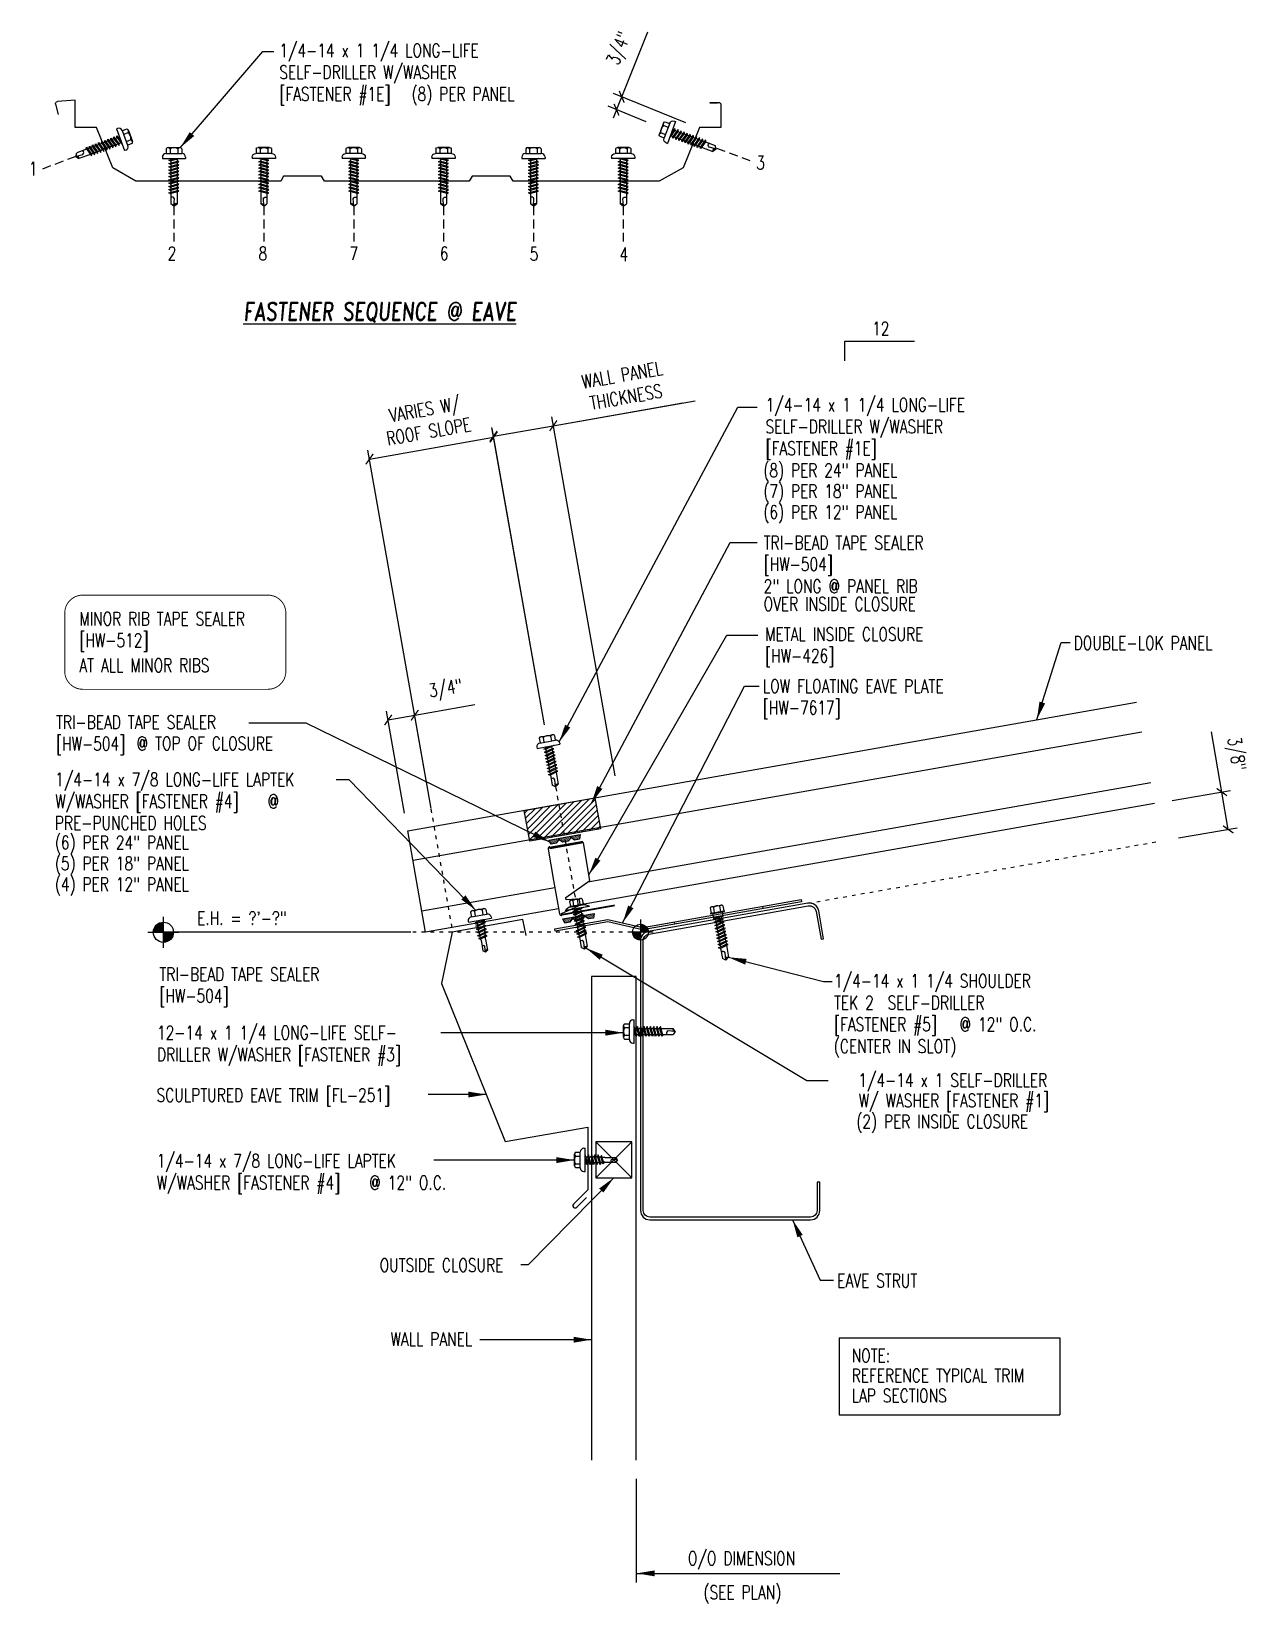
# Model space of a CAD drawing. Header units: inches. Extents: x 8 to 41.9, y 2.6 to 46.4.
import ezdxf
from ezdxf.enums import TextEntityAlignment as Align

# ---------------------------------------------------------------- set-up
doc = ezdxf.new("R2010")
doc.units = ezdxf.units.IN
doc.header["$MEASUREMENT"] = 0
for name, pattern in [('ACAD_ISO07W100', [3, 0, -3]), ('DASH3', [0.125, 0.0625, -0.0625]), ('HIDDEN', [0.375, 0.25, -0.125])]:
    doc.linetypes.add(name, pattern=pattern)
for name, color, linetype in [('ANNOBJ', 7, 'Continuous'), ('CLO', 3, 'Continuous'), ('DIM', 7, 'Continuous'), ('ELEV-MK', 3, 'Continuous'), ('FASTENER', 9, 'Continuous'), ('LABEL', 6, 'Continuous'), ('MARK', 1, 'Continuous'), ('PANEL', 11, 'Continuous'), ('SEALANT', 8, 'Continuous'), ('SECTION', 11, 'Continuous'), ('STLA', 12, 'Continuous'), ('TAPE', 8, 'Continuous'), ('TEXT', 2, 'Continuous'), ('TRIM', 6, 'Continuous')]:
    doc.layers.add(name, color=color, linetype=linetype)
doc.styles.add('ARCHITEXT', font='ROMANS.shx', dxfattribs={"width": 0.8, "height": 0.375})
doc.styles.add('ROMAND', font='romand', dxfattribs={"height": 0.075})
doc.styles.add('TEXT1', font='ROMANS.shx', dxfattribs={"width": 0.75, "height": 0.375})
doc.dimstyles.new('DETAIL', dxfattribs={"dimscale": 4, "dimtxt": 0.09375, "dimasz": 0.0625, "dimexe": 0.0625, "dimexo": 0.125, "dimgap": 0.0625, "dimtad": 1, "dimdec": 4, "dimzin": 3, "dimdsep": 46, "dimlunit": 4, "dimtxsty": 'TEXT1', "dimblk": 'ARCHTICK', "dimcen": 0.0625, "dimclrd": 7, "dimclre": 7, "dimclrt": 2, "dimadec": 0, "dimazin": 0, "dimtfac": 0.59375, "dimtdec": 4, "dimtmove": 0, "dimatfit": 3, "dimfxl": 0, "dimfrac": 2, "dimtolj": 1, "dimtzin": 3, "dimarcsym": 0})
doc.dimstyles.new('DETAIL$7', dxfattribs={"dimscale": 4, "dimtxt": 0.09375, "dimasz": 0.125, "dimexe": 0.0625, "dimexo": 0.125, "dimgap": 0.0625, "dimtad": 1, "dimdec": 4, "dimzin": 3, "dimdsep": 46, "dimlunit": 4, "dimtxsty": 'TEXT1', "dimblk": 'ARCHTICK', "dimcen": 0.0625, "dimclrd": 7, "dimclre": 7, "dimclrt": 2, "dimadec": 0, "dimazin": 0, "dimtfac": 0.59375, "dimtdec": 4, "dimtmove": 0, "dimatfit": 3, "dimfxl": 0, "dimfrac": 2, "dimtolj": 1, "dimtzin": 3, "dimarcsym": 0})

msp = doc.modelspace()

# ---------------------------------------------------------------- texts
at = {"color": 2, "insert": (24.41487, 45.95338), "char_height": 0.375, "attachment_point": 5, "rotation": 67.971548, "style": 'TEXT1'}
msp.add_mtext('\\A1;3/4"', dxfattribs=at)
at = {"layer": 'DIM', "color": 2, "char_height": 0.375, "attachment_point": 5, "rotation": 10, "style": 'TEXT1'}
for s, insert in [('\\A1;{WALL PANEL}\\P{THICKNESS}', (24.5154, 36.5592)), ('\\A1;VARIES W/\\PROOF SLOPE', (19.0152, 35.59866))]:
    msp.add_mtext(s, dxfattribs=dict(at, insert=insert))
at = {"layer": 'TEXT', "style": 'TEXT1', "width": 0.75}
for s, p in [('1/4-14 x 1 1/4 LONG-LIFE', (14.90616, 45.72128)), ('SELF-DRILLER W/WASHER', (14.90616, 45.11414)), ('[FASTENER #1E]', (14.90616, 44.507)), ('(8) PER PANEL', (18.5925, 44.507)), ('(8) PER 24" PANEL', (28.39826, 34.0184)), ('(7) PER 18" PANEL', (28.39826, 33.43677)), ('(6) PER 12" PANEL', (28.39826, 32.85515)), ('2" LONG @ PANEL RIB', (28.40742, 30.78764)), ('OVER INSIDE CLOSURE', (28.40742, 30.29141)), ('DOUBLE-LOK PANEL', (37.05112, 29.20665)), ('AT ALL MINOR RIBS', (9.33119, 28.5846, 0)), ('@ TOP OF CLOSURE', (10.92476, 26.40677)), ('PRE-PUNCHED HOLES', (8.64938, 24.18832)), ('(6) PER 24" PANEL', (8.64938, 23.64396)), ('(5) PER 18" PANEL', (8.64938, 23.06234)), ('(4) PER 12" PANEL', (8.64938, 22.48071)), ('E.H. = ?\'-?"', (12.61648, 21.53519)), ('(CENTER IN SLOT)', (30.3637, 17.96655)), ('SCULPTURED EAVE TRIM [FL-251]', (11.48532, 16.60526)), ('OUTSIDE CLOSURE', (17.70373, 11.86539)), ('EAVE STRUT', (30.46029, 11.43273))]:
    msp.add_text(s, height=0.375, dxfattribs=at).set_placement(p)
at = {"layer": 'TEXT', "color": 2, "width": 0.75}
for s, style, p in [('3', 'ARCHITEXT', (28.20198, 42.59435)), ('1', 'ARCHITEXT', (7.92462, 42.42506)), ('2', 'ARCHITEXT', (11.79383, 40.06384)), ('8', 'ARCHITEXT', (14.32851, 40.06384)), ('7', 'ARCHITEXT', (16.86271, 40.06384)), ('6', 'ARCHITEXT', (19.38318, 40.06384)), ('5', 'ARCHITEXT', (21.88623, 40.05082)), ('4', 'ARCHITEXT', (24.38678, 40.0378)), ('O/O DIMENSION', 'TEXT1', (26.2964, 3.69255)), ('(SEE PLAN)', 'TEXT1', (26.73034, 2.74615))]:
    msp.add_text(s, height=0.375, dxfattribs=dict(at, style=style)).set_placement(p)
at = {"layer": 'TEXT', "style": 'TEXT1', "width": 0.75}
for s, p in [('1/4-14 x 1 SELF-DRILLER', (36.31269, 17.02175)), ('W/ WASHER [FASTENER #1]', (36.36274, 16.45344)), ('(2) PER INSIDE CLOSURE', (35.77557, 15.86738)), ('WALL PANEL', (20.28381, 9.80392))]:
    msp.add_text(s, height=0.375, dxfattribs=at).set_placement(p, align=Align.RIGHT)

# ---------------------------------------------------------------- blocks, each defined once
blk = doc.blocks.new('_ArchTick')
at = {"color": 0, "linetype": 'ByBlock', "const_width": 0.15}
blk.add_lwpolyline([(-0.5, -0.5), (0.5, 0.5)], dxfattribs=at)
blk = doc.blocks.new('MB_DW4')
at = {"layer": 'FASTENER'}
for p, q in [((-0.326, 0.071), (-0.326, 0.037)), ((-0.326, 0.037), (0.322, 0.037)), ((-0.226, 0.171), (0.214, 0.171)), ((-0.217, 0.305), (-0.217, 0.171)), ((-0.163, 0.337), (0.159, 0.337)), ((-0.141, -0.014), (0.037, 0.037)), ((-0.108, 0.305), (-0.108, 0.171)), ((-0.105, -0.034), (0.137, 0.035)), ((-0.088, 0.037), (-0.088, 0.001)), ((-0.088, 0.037), (0.085, 0.037)), ((0.085, 0.037), (0.134, 0.037)), ((0.085, 0.02), (0.085, -0.041)), ((0.105, 0.305), (0.105, 0.171)), ((0.137, 0.035), (0.134, 0.037)), ((0.214, 0.305), (0.214, 0.171)), ((0.322, 0.071), (0.322, 0.037)), ((-0.105, -0.034), (-0.141, -0.014)), ((-0.141, -0.105), (0.102, -0.036)), ((-0.105, -0.125), (-0.141, -0.105)), ((-0.141, -0.196), (0.102, -0.127)), ((-0.105, -0.216), (-0.141, -0.196)), ((-0.141, -0.287), (0.102, -0.217)), ((-0.105, -0.307), (-0.141, -0.287)), ((-0.141, -0.378), (0.102, -0.308)), ((-0.105, -0.398), (-0.141, -0.378)), ((-0.122, -0.463), (0.089, -0.403)), ((-0.105, -0.125), (0.137, -0.056)), ((-0.105, -0.216), (0.137, -0.147)), ((-0.105, -0.307), (0.137, -0.238)), ((-0.105, -0.398), (0.137, -0.328)), ((-0.088, -0.029), (-0.088, -0.09)), ((-0.088, -0.12), (-0.088, -0.181)), ((-0.084, -0.27), (-0.088, -0.211)), ((-0.086, -0.483), (0.124, -0.423)), ((-0.078, -0.36), (-0.082, -0.3)), ((-0.071, -0.449), (-0.075, -0.389)), ((0.071, -0.408), (0.075, -0.346)), ((0.077, -0.315), (0.082, -0.253)), ((0.084, -0.223), (0.085, -0.211)), ((0.085, -0.071), (0.085, -0.131)), ((0.085, -0.162), (0.085, -0.211)), ((0.124, -0.423), (0.089, -0.403)), ((0.137, -0.056), (0.102, -0.036)), ((0.137, -0.147), (0.102, -0.127)), ((0.137, -0.238), (0.102, -0.217)), ((0.137, -0.328), (0.102, -0.308)), ((-0.086, -0.483), (-0.122, -0.463)), ((-0.066, -0.516), (-0.069, -0.478)), ((-0.066, -0.516), (-0.066, -0.82)), ((-0.002, -0.866), (-0.066, -0.82)), ((-0.003, -0.854), (0.009, -0.714)), ((-0.002, -0.866), (0.063, -0.82)), ((0.063, -0.515), (0.068, -0.439)), ((0.063, -0.516), (0.063, -0.82))]:
    blk.add_line(p, q, dxfattribs=at)
for centre, radius, start, end in [((-0.226, 0.071), 0.1, 90, 180), ((-0.163, 0.274), 0.0628, 29.8754, 150.1246), ((-0.002, 0.141), 0.196, 56.9974, 123.0026), ((0.159, 0.274), 0.0628, 29.8754, 150.1246), ((0.222, 0.071), 0.1, 0, 90), ((-0.036, -0.723), 0.0461, 11.1445, 130.906), ((0.039, -0.855), 0.0422, 55.4585, 194.8454), ((0.073, -0.516), 0.01, 175.9484, 180)]:
    blk.add_arc(centre, radius, start, end, dxfattribs=at)
blk = doc.blocks.new('*X5')
at = {"color": 0}
for p, q in [((13.649, 23.902), (14.728, 24.981)), ((13.863, 23.94), (14.943, 25.019)), ((14.078, 23.978), (15.157, 25.057)), ((14.293, 24.015), (15.317, 25.04)), ((13.353, 24.666), (13.44, 24.754)), ((13.379, 24.516), (13.655, 24.792)), ((13.406, 24.366), (13.87, 24.83)), ((13.432, 24.215), (14.084, 24.868)), ((13.459, 24.065), (14.299, 24.905)), ((13.485, 23.915), (14.514, 24.943)), ((14.507, 24.053), (15.344, 24.89)), ((14.722, 24.091), (15.37, 24.74)), ((14.937, 24.129), (15.397, 24.589)), ((15.151, 24.167), (15.423, 24.439)), ((15.366, 24.205), (15.45, 24.289))]:
    blk.add_line(p, q, dxfattribs=at)
blk = doc.blocks.new('A$C0421499B')
at = {"layer": 'SEALANT'}
blk.add_lwpolyline([(2.122, 0.347), (0.152, 0), (0, 0.862), (1.97, 1.209)], close=True, dxfattribs=at)
blk.add_blockref('*X5', (-13.34, -23.874), dxfattribs=at)
blk = doc.blocks.new('MB_DW1')
at = {"layer": 'FASTENER'}
for p, q in [((-0.217, 0.114), (-0.326, 0.059)), ((-0.326, 0.059), (-0.326, 0.049)), ((-0.326, 0.049), (0.326, 0.049)), ((-0.217, 0.114), (0.217, 0.114)), ((-0.193, 0.137), (0.193, 0.137)), ((-0.193, 0.119), (0.193, 0.119)), ((-0.181, 0.276), (-0.181, 0.137)), ((-0.181, 0.137), (0.181, 0.137)), ((-0.139, -0.016), (0.046, 0.037)), ((-0.135, 0.302), (0.135, 0.302)), ((-0.104, -0.036), (0.139, 0.033)), ((-0.089, 0.276), (-0.089, 0.137)), ((-0.086, 0.037), (-0.086, -0.001)), ((-0.086, 0.037), (0.086, 0.037)), ((0.086, 0.037), (0.133, 0.037)), ((0.086, 0.018), (0.086, -0.042)), ((0.089, 0.276), (0.089, 0.137)), ((0.139, 0.033), (0.133, 0.037)), ((0.181, 0.276), (0.181, 0.137)), ((0.217, 0.114), (0.326, 0.059)), ((0.326, 0.059), (0.326, 0.049)), ((-0.104, -0.036), (-0.139, -0.016)), ((-0.139, -0.107), (0.104, -0.038)), ((-0.104, -0.127), (-0.139, -0.107)), ((-0.139, -0.198), (0.104, -0.128)), ((-0.104, -0.218), (-0.139, -0.198)), ((-0.139, -0.289), (0.104, -0.219)), ((-0.104, -0.309), (-0.139, -0.289)), ((-0.139, -0.38), (0.104, -0.31)), ((-0.104, -0.4), (-0.139, -0.38)), ((-0.139, -0.47), (0.104, -0.401)), ((-0.104, -0.127), (0.139, -0.058)), ((-0.104, -0.218), (0.139, -0.149)), ((-0.104, -0.309), (0.139, -0.239)), ((-0.104, -0.4), (0.139, -0.33)), ((-0.104, -0.491), (0.139, -0.421)), ((-0.086, -0.031), (-0.086, -0.092)), ((-0.086, -0.122), (-0.086, -0.183)), ((-0.086, -0.213), (-0.086, -0.274)), ((-0.086, -0.304), (-0.086, -0.364)), ((-0.086, -0.395), (-0.086, -0.455)), ((0.086, -0.073), (0.086, -0.133)), ((0.086, -0.164), (0.086, -0.224)), ((0.086, -0.255), (0.086, -0.315)), ((0.086, -0.345), (0.086, -0.406)), ((0.086, -0.436), (0.086, -0.497)), ((0.139, -0.058), (0.104, -0.038)), ((0.139, -0.149), (0.104, -0.128)), ((0.139, -0.239), (0.104, -0.219)), ((0.139, -0.33), (0.104, -0.31)), ((0.139, -0.421), (0.104, -0.401)), ((-0.104, -0.491), (-0.139, -0.47)), ((-0.139, -0.561), (0.104, -0.492)), ((-0.104, -0.581), (-0.139, -0.561)), ((-0.139, -0.652), (0.104, -0.583)), ((-0.104, -0.672), (-0.139, -0.652)), ((-0.139, -0.743), (0.104, -0.674)), ((-0.104, -0.763), (-0.139, -0.743)), ((-0.104, -0.581), (0.139, -0.512)), ((-0.104, -0.672), (0.139, -0.603)), ((-0.104, -0.763), (0.139, -0.694)), ((-0.086, -0.486), (-0.086, -0.546)), ((-0.086, -0.577), (-0.086, -0.637)), ((-0.086, -0.667), (-0.086, -0.728)), ((-0.086, -0.758), (-0.086, -1.05)), ((0.086, -0.527), (0.086, -0.588)), ((0.086, -0.618), (0.086, -0.679)), ((0.086, -0.709), (0.086, -1.05)), ((0.139, -0.512), (0.104, -0.492)), ((0.139, -0.603), (0.104, -0.583)), ((0.139, -0.694), (0.104, -0.674)), ((0, -1.111), (-0.086, -1.05)), ((-0.002, -1.095), (0.014, -0.909)), ((0, -1.111), (0.086, -1.05))]:
    blk.add_line(p, q, dxfattribs=at)
blk.add_lwpolyline([(-0.331, 0.037), (-0.331, 0.049), (0.331, 0.049), (0.331, 0.037)], close=True, dxfattribs=at)
for centre, radius, start, end in [((-0.193, 0.128), 0.00894, 90, 270), ((-0.135, 0.25), 0.0527, 29.8754, 150.1246), ((0, 0.138), 0.164, 56.9974, 123.0026), ((0.135, 0.25), 0.0527, 29.8754, 150.1246), ((0.193, 0.128), 0.00894, 270, 90), ((-0.046, -0.921), 0.0615, 11.1445, 130.906), ((0.054, -1.097), 0.0563, 55.4585, 194.8454)]:
    blk.add_arc(centre, radius, start, end, dxfattribs=at)
blk = doc.blocks.new('*X4')
at = {"color": 0}
for p, q in [((-0.434, 0.135), (-0.434, 0.135)), ((-0.434, 0.123), (-0.434, 0.123)), ((-0.422, 0.141), (-0.422, 0.141)), ((-0.422, 0.129), (-0.422, 0.129)), ((-0.422, 0.117), (-0.422, 0.117)), ((-0.422, 0.105), (-0.422, 0.105)), ((-0.422, 0.094), (-0.422, 0.094)), ((-0.422, 0.082), (-0.422, 0.082)), ((-0.41, 0.135), (-0.41, 0.135)), ((-0.41, 0.123), (-0.41, 0.123)), ((-0.41, 0.111), (-0.41, 0.111)), ((-0.41, 0.1), (-0.41, 0.1)), ((-0.41, 0.088), (-0.41, 0.088)), ((-0.41, 0.076), (-0.41, 0.076)), ((-0.41, 0.064), (-0.41, 0.064)), ((-0.41, 0.053), (-0.41, 0.053)), ((-0.41, 0.041), (-0.41, 0.041)), ((-0.398, 0.141), (-0.398, 0.141)), ((-0.398, 0.129), (-0.398, 0.129)), ((-0.398, 0.117), (-0.398, 0.117)), ((-0.398, 0.105), (-0.398, 0.105)), ((-0.398, 0.094), (-0.398, 0.094)), ((-0.398, 0.082), (-0.398, 0.082)), ((-0.398, 0.07), (-0.398, 0.07)), ((-0.398, 0.059), (-0.398, 0.059)), ((-0.398, 0.047), (-0.398, 0.047)), ((-0.398, 0.035), (-0.398, 0.035)), ((-0.398, 0.023), (-0.398, 0.023)), ((-0.387, 0.135), (-0.387, 0.135)), ((-0.387, 0.123), (-0.387, 0.123)), ((-0.387, 0.111), (-0.387, 0.111)), ((-0.387, 0.1), (-0.387, 0.1)), ((-0.387, 0.088), (-0.387, 0.088)), ((-0.387, 0.076), (-0.387, 0.076)), ((-0.387, 0.064), (-0.387, 0.064)), ((-0.387, 0.053), (-0.387, 0.053)), ((-0.387, 0.041), (-0.387, 0.041)), ((-0.387, 0.029), (-0.387, 0.029)), ((-0.375, 0.141), (-0.375, 0.141)), ((-0.375, 0.129), (-0.375, 0.129)), ((-0.375, 0.117), (-0.375, 0.117)), ((-0.375, 0.105), (-0.375, 0.105)), ((-0.375, 0.094), (-0.375, 0.094)), ((-0.375, 0.082), (-0.375, 0.082)), ((-0.375, 0.07), (-0.375, 0.07)), ((-0.375, 0.059), (-0.375, 0.059)), ((-0.375, 0.047), (-0.375, 0.047)), ((-0.375, 0.035), (-0.375, 0.035)), ((-0.375, 0.023), (-0.375, 0.023)), ((-0.363, 0.135), (-0.363, 0.135)), ((-0.363, 0.123), (-0.363, 0.123)), ((-0.363, 0.111), (-0.363, 0.111)), ((-0.363, 0.1), (-0.363, 0.1)), ((-0.363, 0.088), (-0.363, 0.088)), ((-0.363, 0.076), (-0.363, 0.076)), ((-0.363, 0.064), (-0.363, 0.064)), ((-0.363, 0.053), (-0.363, 0.053)), ((-0.363, 0.041), (-0.363, 0.041)), ((-0.363, 0.029), (-0.363, 0.029)), ((-0.352, 0.141), (-0.352, 0.141)), ((-0.352, 0.129), (-0.352, 0.129)), ((-0.352, 0.117), (-0.352, 0.117)), ((-0.352, 0.105), (-0.352, 0.105)), ((-0.352, 0.094), (-0.352, 0.094)), ((-0.352, 0.082), (-0.352, 0.082)), ((-0.352, 0.07), (-0.352, 0.07)), ((-0.352, 0.059), (-0.352, 0.059)), ((-0.352, 0.047), (-0.352, 0.047)), ((-0.352, 0.035), (-0.352, 0.035)), ((-0.352, 0.023), (-0.352, 0.023)), ((-0.34, 0.135), (-0.34, 0.135)), ((-0.34, 0.123), (-0.34, 0.123)), ((-0.34, 0.111), (-0.34, 0.111)), ((-0.34, 0.1), (-0.34, 0.1)), ((-0.34, 0.088), (-0.34, 0.088)), ((-0.34, 0.076), (-0.34, 0.076)), ((-0.34, 0.064), (-0.34, 0.064)), ((-0.34, 0.053), (-0.34, 0.053)), ((-0.34, 0.041), (-0.34, 0.041)), ((-0.34, 0.029), (-0.34, 0.029)), ((-0.328, 0.141), (-0.328, 0.141)), ((-0.328, 0.129), (-0.328, 0.129)), ((-0.328, 0.117), (-0.328, 0.117)), ((-0.328, 0.105), (-0.328, 0.105)), ((-0.328, 0.094), (-0.328, 0.094)), ((-0.328, 0.082), (-0.328, 0.082)), ((-0.328, 0.07), (-0.328, 0.07)), ((-0.328, 0.059), (-0.328, 0.059)), ((-0.328, 0.047), (-0.328, 0.047)), ((-0.328, 0.035), (-0.328, 0.035)), ((-0.328, 0.023), (-0.328, 0.023)), ((-0.316, 0.135), (-0.316, 0.135)), ((-0.316, 0.123), (-0.316, 0.123)), ((-0.316, 0.111), (-0.316, 0.111)), ((-0.316, 0.1), (-0.316, 0.1)), ((-0.316, 0.088), (-0.316, 0.088)), ((-0.316, 0.076), (-0.316, 0.076)), ((-0.316, 0.064), (-0.316, 0.064)), ((-0.316, 0.053), (-0.316, 0.053)), ((-0.316, 0.041), (-0.316, 0.041)), ((-0.316, 0.029), (-0.316, 0.029)), ((-0.305, 0.141), (-0.305, 0.141)), ((-0.305, 0.129), (-0.305, 0.129)), ((-0.305, 0.117), (-0.305, 0.117)), ((-0.305, 0.105), (-0.305, 0.105)), ((-0.305, 0.094), (-0.305, 0.094)), ((-0.305, 0.082), (-0.305, 0.082)), ((-0.305, 0.07), (-0.305, 0.07)), ((-0.305, 0.059), (-0.305, 0.059)), ((-0.305, 0.047), (-0.305, 0.047)), ((-0.305, 0.035), (-0.305, 0.035)), ((-0.305, 0.023), (-0.305, 0.023)), ((-0.293, 0.135), (-0.293, 0.135)), ((-0.293, 0.123), (-0.293, 0.123)), ((-0.293, 0.111), (-0.293, 0.111)), ((-0.293, 0.1), (-0.293, 0.1)), ((-0.293, 0.088), (-0.293, 0.088)), ((-0.293, 0.076), (-0.293, 0.076)), ((-0.293, 0.064), (-0.293, 0.064)), ((-0.293, 0.053), (-0.293, 0.053)), ((-0.293, 0.041), (-0.293, 0.041)), ((-0.293, 0.029), (-0.293, 0.029)), ((-0.281, 0.141), (-0.281, 0.141)), ((-0.281, 0.129), (-0.281, 0.129)), ((-0.281, 0.117), (-0.281, 0.117)), ((-0.281, 0.105), (-0.281, 0.105)), ((-0.281, 0.094), (-0.281, 0.094)), ((-0.281, 0.082), (-0.281, 0.082)), ((-0.281, 0.07), (-0.281, 0.07)), ((-0.281, 0.059), (-0.281, 0.059)), ((-0.281, 0.047), (-0.281, 0.047)), ((-0.281, 0.035), (-0.281, 0.035)), ((-0.281, 0.023), (-0.281, 0.023)), ((-0.27, 0.135), (-0.27, 0.135)), ((-0.27, 0.123), (-0.27, 0.123)), ((-0.27, 0.111), (-0.27, 0.111)), ((-0.27, 0.1), (-0.27, 0.1)), ((-0.27, 0.088), (-0.27, 0.088)), ((-0.27, 0.076), (-0.27, 0.076)), ((-0.27, 0.064), (-0.27, 0.064)), ((-0.27, 0.053), (-0.27, 0.053)), ((-0.27, 0.041), (-0.27, 0.041)), ((-0.27, 0.029), (-0.27, 0.029)), ((-0.258, 0.141), (-0.258, 0.141)), ((-0.258, 0.129), (-0.258, 0.129)), ((-0.258, 0.117), (-0.258, 0.117)), ((-0.258, 0.105), (-0.258, 0.105)), ((-0.258, 0.094), (-0.258, 0.094)), ((-0.258, 0.082), (-0.258, 0.082)), ((-0.258, 0.07), (-0.258, 0.07)), ((-0.258, 0.059), (-0.258, 0.059)), ((-0.258, 0.047), (-0.258, 0.047)), ((-0.258, 0.035), (-0.258, 0.035)), ((-0.258, 0.023), (-0.258, 0.023)), ((-0.246, 0.135), (-0.246, 0.135)), ((-0.246, 0.123), (-0.246, 0.123)), ((-0.246, 0.111), (-0.246, 0.111)), ((-0.246, 0.1), (-0.246, 0.1)), ((-0.246, 0.088), (-0.246, 0.088)), ((-0.246, 0.076), (-0.246, 0.076)), ((-0.246, 0.064), (-0.246, 0.064)), ((-0.246, 0.053), (-0.246, 0.053)), ((-0.246, 0.041), (-0.246, 0.041)), ((-0.234, 0.141), (-0.234, 0.141)), ((-0.234, 0.129), (-0.234, 0.129)), ((-0.234, 0.117), (-0.234, 0.117)), ((-0.234, 0.105), (-0.234, 0.105)), ((-0.234, 0.094), (-0.234, 0.094)), ((-0.234, 0.082), (-0.234, 0.082)), ((-0.234, 0.07), (-0.234, 0.07)), ((-0.234, 0.059), (-0.234, 0.059)), ((-0.234, 0.047), (-0.234, 0.047)), ((-0.223, 0.135), (-0.223, 0.135)), ((-0.223, 0.123), (-0.223, 0.123)), ((-0.223, 0.111), (-0.223, 0.111)), ((-0.223, 0.1), (-0.223, 0.1)), ((-0.223, 0.088), (-0.223, 0.088)), ((-0.223, 0.076), (-0.223, 0.076)), ((-0.223, 0.064), (-0.223, 0.064)), ((-0.211, 0.141), (-0.211, 0.141)), ((-0.211, 0.129), (-0.211, 0.129)), ((-0.211, 0.117), (-0.211, 0.117)), ((-0.211, 0.105), (-0.211, 0.105)), ((-0.211, 0.094), (-0.211, 0.094)), ((-0.211, 0.082), (-0.211, 0.082)), ((-0.211, 0.07), (-0.211, 0.07)), ((-0.199, 0.135), (-0.199, 0.135)), ((-0.199, 0.123), (-0.199, 0.123)), ((-0.199, 0.111), (-0.199, 0.111)), ((-0.199, 0.1), (-0.199, 0.1)), ((-0.199, 0.088), (-0.199, 0.088)), ((-0.188, 0.141), (-0.188, 0.141)), ((-0.188, 0.129), (-0.188, 0.129)), ((-0.188, 0.117), (-0.188, 0.117)), ((-0.188, 0.105), (-0.188, 0.105)), ((-0.188, 0.094), (-0.188, 0.094)), ((-0.176, 0.135), (-0.176, 0.135)), ((-0.176, 0.123), (-0.176, 0.123)), ((-0.176, 0.111), (-0.176, 0.111)), ((-0.164, 0.141), (-0.164, 0.141)), ((-0.164, 0.129), (-0.164, 0.129)), ((-0.164, 0.117), (-0.164, 0.117)), ((-0.164, 0.105), (-0.164, 0.105)), ((-0.152, 0.135), (-0.152, 0.135)), ((-0.152, 0.123), (-0.152, 0.123)), ((-0.152, 0.111), (-0.152, 0.111)), ((-0.152, 0.1), (-0.152, 0.1)), ((-0.141, 0.141), (-0.141, 0.141)), ((-0.141, 0.129), (-0.141, 0.129)), ((-0.141, 0.117), (-0.141, 0.117)), ((-0.141, 0.105), (-0.141, 0.105)), ((-0.141, 0.094), (-0.141, 0.094)), ((-0.141, 0.082), (-0.141, 0.082)), ((-0.129, 0.135), (-0.129, 0.135)), ((-0.129, 0.123), (-0.129, 0.123)), ((-0.129, 0.111), (-0.129, 0.111)), ((-0.129, 0.1), (-0.129, 0.1)), ((-0.129, 0.088), (-0.129, 0.088)), ((-0.129, 0.076), (-0.129, 0.076)), ((-0.117, 0.141), (-0.117, 0.141)), ((-0.117, 0.129), (-0.117, 0.129)), ((-0.117, 0.117), (-0.117, 0.117)), ((-0.117, 0.105), (-0.117, 0.105)), ((-0.117, 0.094), (-0.117, 0.094)), ((-0.117, 0.082), (-0.117, 0.082)), ((-0.117, 0.07), (-0.117, 0.07)), ((-0.117, 0.059), (-0.117, 0.059)), ((-0.105, 0.135), (-0.105, 0.135)), ((-0.105, 0.123), (-0.105, 0.123)), ((-0.105, 0.111), (-0.105, 0.111)), ((-0.105, 0.1), (-0.105, 0.1)), ((-0.105, 0.088), (-0.105, 0.088)), ((-0.105, 0.076), (-0.105, 0.076)), ((-0.105, 0.064), (-0.105, 0.064)), ((-0.105, 0.053), (-0.105, 0.053)), ((-0.094, 0.141), (-0.094, 0.141)), ((-0.094, 0.129), (-0.094, 0.129)), ((-0.094, 0.117), (-0.094, 0.117)), ((-0.094, 0.105), (-0.094, 0.105)), ((-0.094, 0.094), (-0.094, 0.094)), ((-0.094, 0.082), (-0.094, 0.082)), ((-0.094, 0.07), (-0.094, 0.07)), ((-0.094, 0.059), (-0.094, 0.059)), ((-0.094, 0.047), (-0.094, 0.047)), ((-0.094, 0.035), (-0.094, 0.035)), ((-0.082, 0.135), (-0.082, 0.135)), ((-0.082, 0.123), (-0.082, 0.123)), ((-0.082, 0.111), (-0.082, 0.111)), ((-0.082, 0.1), (-0.082, 0.1)), ((-0.082, 0.088), (-0.082, 0.088)), ((-0.082, 0.076), (-0.082, 0.076)), ((-0.082, 0.064), (-0.082, 0.064)), ((-0.082, 0.053), (-0.082, 0.053)), ((-0.082, 0.041), (-0.082, 0.041)), ((-0.082, 0.029), (-0.082, 0.029)), ((-0.07, 0.141), (-0.07, 0.141)), ((-0.07, 0.129), (-0.07, 0.129)), ((-0.07, 0.117), (-0.07, 0.117)), ((-0.07, 0.105), (-0.07, 0.105)), ((-0.07, 0.094), (-0.07, 0.094)), ((-0.07, 0.082), (-0.07, 0.082)), ((-0.07, 0.07), (-0.07, 0.07)), ((-0.07, 0.059), (-0.07, 0.059)), ((-0.07, 0.047), (-0.07, 0.047)), ((-0.07, 0.035), (-0.07, 0.035)), ((-0.07, 0.023), (-0.07, 0.023)), ((-0.059, 0.135), (-0.059, 0.135)), ((-0.059, 0.123), (-0.059, 0.123)), ((-0.059, 0.111), (-0.059, 0.111)), ((-0.059, 0.1), (-0.059, 0.1)), ((-0.059, 0.088), (-0.059, 0.088)), ((-0.059, 0.076), (-0.059, 0.076)), ((-0.059, 0.064), (-0.059, 0.064)), ((-0.059, 0.053), (-0.059, 0.053)), ((-0.059, 0.041), (-0.059, 0.041)), ((-0.059, 0.029), (-0.059, 0.029)), ((-0.047, 0.141), (-0.047, 0.141)), ((-0.047, 0.129), (-0.047, 0.129)), ((-0.047, 0.117), (-0.047, 0.117)), ((-0.047, 0.105), (-0.047, 0.105)), ((-0.047, 0.094), (-0.047, 0.094)), ((-0.047, 0.082), (-0.047, 0.082)), ((-0.047, 0.07), (-0.047, 0.07)), ((-0.047, 0.059), (-0.047, 0.059)), ((-0.047, 0.047), (-0.047, 0.047)), ((-0.047, 0.035), (-0.047, 0.035)), ((-0.047, 0.023), (-0.047, 0.023)), ((-0.035, 0.135), (-0.035, 0.135)), ((-0.035, 0.123), (-0.035, 0.123)), ((-0.035, 0.111), (-0.035, 0.111)), ((-0.035, 0.1), (-0.035, 0.1)), ((-0.035, 0.088), (-0.035, 0.088)), ((-0.035, 0.076), (-0.035, 0.076)), ((-0.035, 0.064), (-0.035, 0.064)), ((-0.035, 0.053), (-0.035, 0.053)), ((-0.035, 0.041), (-0.035, 0.041)), ((-0.035, 0.029), (-0.035, 0.029)), ((-0.023, 0.141), (-0.023, 0.141)), ((-0.023, 0.129), (-0.023, 0.129)), ((-0.023, 0.117), (-0.023, 0.117)), ((-0.023, 0.105), (-0.023, 0.105)), ((-0.023, 0.094), (-0.023, 0.094)), ((-0.023, 0.082), (-0.023, 0.082)), ((-0.023, 0.07), (-0.023, 0.07)), ((-0.023, 0.059), (-0.023, 0.059)), ((-0.023, 0.047), (-0.023, 0.047)), ((-0.023, 0.035), (-0.023, 0.035)), ((-0.023, 0.023), (-0.023, 0.023)), ((-0.012, 0.135), (-0.012, 0.135)), ((-0.012, 0.123), (-0.012, 0.123)), ((-0.012, 0.111), (-0.012, 0.111)), ((-0.012, 0.1), (-0.012, 0.1)), ((-0.012, 0.088), (-0.012, 0.088)), ((-0.012, 0.076), (-0.012, 0.076)), ((-0.012, 0.064), (-0.012, 0.064)), ((-0.012, 0.053), (-0.012, 0.053)), ((-0.012, 0.041), (-0.012, 0.041)), ((-0.012, 0.029), (-0.012, 0.029)), ((0, 0.141), (0, 0.141)), ((0, 0.129), (0, 0.129)), ((0, 0.117), (0, 0.117)), ((0, 0.105), (0, 0.105)), ((0, 0.094), (0, 0.094)), ((0, 0.082), (0, 0.082)), ((0, 0.07), (0, 0.07)), ((0, 0.059), (0, 0.059)), ((0, 0.047), (0, 0.047)), ((0, 0.035), (0, 0.035)), ((0, 0.023), (0, 0.023)), ((0.012, 0.135), (0.012, 0.135)), ((0.012, 0.123), (0.012, 0.123)), ((0.012, 0.111), (0.012, 0.111)), ((0.012, 0.1), (0.012, 0.1)), ((0.012, 0.088), (0.012, 0.088)), ((0.012, 0.076), (0.012, 0.076)), ((0.012, 0.064), (0.012, 0.064)), ((0.012, 0.053), (0.012, 0.053)), ((0.012, 0.041), (0.012, 0.041)), ((0.012, 0.029), (0.012, 0.029)), ((0.023, 0.141), (0.023, 0.141)), ((0.023, 0.129), (0.023, 0.129)), ((0.023, 0.117), (0.023, 0.117)), ((0.023, 0.105), (0.023, 0.105)), ((0.023, 0.094), (0.023, 0.094)), ((0.023, 0.082), (0.023, 0.082)), ((0.023, 0.07), (0.023, 0.07)), ((0.023, 0.059), (0.023, 0.059)), ((0.023, 0.047), (0.023, 0.047)), ((0.023, 0.035), (0.023, 0.035)), ((0.023, 0.023), (0.023, 0.023)), ((0.035, 0.135), (0.035, 0.135)), ((0.035, 0.123), (0.035, 0.123)), ((0.035, 0.111), (0.035, 0.111)), ((0.035, 0.1), (0.035, 0.1)), ((0.035, 0.088), (0.035, 0.088)), ((0.035, 0.076), (0.035, 0.076)), ((0.035, 0.064), (0.035, 0.064)), ((0.035, 0.053), (0.035, 0.053)), ((0.035, 0.041), (0.035, 0.041)), ((0.035, 0.029), (0.035, 0.029)), ((0.047, 0.141), (0.047, 0.141)), ((0.047, 0.129), (0.047, 0.129)), ((0.047, 0.117), (0.047, 0.117)), ((0.047, 0.105), (0.047, 0.105)), ((0.047, 0.094), (0.047, 0.094)), ((0.047, 0.082), (0.047, 0.082)), ((0.047, 0.07), (0.047, 0.07)), ((0.047, 0.059), (0.047, 0.059)), ((0.047, 0.047), (0.047, 0.047)), ((0.047, 0.035), (0.047, 0.035)), ((0.047, 0.023), (0.047, 0.023)), ((0.059, 0.135), (0.059, 0.135)), ((0.059, 0.123), (0.059, 0.123)), ((0.059, 0.111), (0.059, 0.111)), ((0.059, 0.1), (0.059, 0.1)), ((0.059, 0.088), (0.059, 0.088)), ((0.059, 0.076), (0.059, 0.076)), ((0.059, 0.064), (0.059, 0.064)), ((0.059, 0.053), (0.059, 0.053)), ((0.059, 0.041), (0.059, 0.041)), ((0.059, 0.029), (0.059, 0.029)), ((0.07, 0.141), (0.07, 0.141)), ((0.07, 0.129), (0.07, 0.129)), ((0.07, 0.117), (0.07, 0.117)), ((0.07, 0.105), (0.07, 0.105)), ((0.07, 0.094), (0.07, 0.094)), ((0.07, 0.082), (0.07, 0.082)), ((0.07, 0.07), (0.07, 0.07)), ((0.07, 0.059), (0.07, 0.059)), ((0.07, 0.047), (0.07, 0.047)), ((0.07, 0.035), (0.07, 0.035)), ((0.07, 0.023), (0.07, 0.023)), ((0.082, 0.135), (0.082, 0.135)), ((0.082, 0.123), (0.082, 0.123)), ((0.082, 0.111), (0.082, 0.111)), ((0.082, 0.1), (0.082, 0.1)), ((0.082, 0.088), (0.082, 0.088)), ((0.082, 0.076), (0.082, 0.076)), ((0.082, 0.064), (0.082, 0.064)), ((0.082, 0.053), (0.082, 0.053)), ((0.082, 0.041), (0.082, 0.041)), ((0.082, 0.029), (0.082, 0.029)), ((0.094, 0.141), (0.094, 0.141)), ((0.094, 0.129), (0.094, 0.129)), ((0.094, 0.117), (0.094, 0.117)), ((0.094, 0.105), (0.094, 0.105)), ((0.094, 0.094), (0.094, 0.094)), ((0.094, 0.082), (0.094, 0.082)), ((0.094, 0.07), (0.094, 0.07)), ((0.094, 0.059), (0.094, 0.059)), ((0.094, 0.047), (0.094, 0.047)), ((0.094, 0.035), (0.094, 0.035)), ((0.105, 0.135), (0.105, 0.135)), ((0.105, 0.123), (0.105, 0.123)), ((0.105, 0.111), (0.105, 0.111)), ((0.105, 0.1), (0.105, 0.1)), ((0.105, 0.088), (0.105, 0.088)), ((0.105, 0.076), (0.105, 0.076)), ((0.105, 0.064), (0.105, 0.064)), ((0.105, 0.053), (0.105, 0.053)), ((0.117, 0.141), (0.117, 0.141)), ((0.117, 0.129), (0.117, 0.129)), ((0.117, 0.117), (0.117, 0.117)), ((0.117, 0.105), (0.117, 0.105)), ((0.117, 0.094), (0.117, 0.094)), ((0.117, 0.082), (0.117, 0.082)), ((0.117, 0.07), (0.117, 0.07)), ((0.117, 0.059), (0.117, 0.059)), ((0.129, 0.135), (0.129, 0.135)), ((0.129, 0.123), (0.129, 0.123)), ((0.129, 0.111), (0.129, 0.111)), ((0.129, 0.1), (0.129, 0.1)), ((0.129, 0.088), (0.129, 0.088)), ((0.129, 0.076), (0.129, 0.076)), ((0.141, 0.141), (0.141, 0.141)), ((0.141, 0.129), (0.141, 0.129)), ((0.141, 0.117), (0.141, 0.117)), ((0.141, 0.105), (0.141, 0.105)), ((0.141, 0.094), (0.141, 0.094)), ((0.141, 0.082), (0.141, 0.082)), ((0.152, 0.135), (0.152, 0.135)), ((0.152, 0.123), (0.152, 0.123)), ((0.152, 0.111), (0.152, 0.111)), ((0.152, 0.1), (0.152, 0.1)), ((0.164, 0.141), (0.164, 0.141)), ((0.164, 0.129), (0.164, 0.129)), ((0.164, 0.117), (0.164, 0.117)), ((0.164, 0.105), (0.164, 0.105)), ((0.176, 0.135), (0.176, 0.135)), ((0.176, 0.123), (0.176, 0.123)), ((0.176, 0.111), (0.176, 0.111)), ((0.188, 0.141), (0.188, 0.141)), ((0.188, 0.129), (0.188, 0.129)), ((0.188, 0.117), (0.188, 0.117)), ((0.188, 0.105), (0.188, 0.105)), ((0.188, 0.094), (0.188, 0.094)), ((0.199, 0.135), (0.199, 0.135)), ((0.199, 0.123), (0.199, 0.123)), ((0.199, 0.111), (0.199, 0.111)), ((0.199, 0.1), (0.199, 0.1)), ((0.199, 0.088), (0.199, 0.088)), ((0.211, 0.141), (0.211, 0.141)), ((0.211, 0.129), (0.211, 0.129)), ((0.211, 0.117), (0.211, 0.117)), ((0.211, 0.105), (0.211, 0.105)), ((0.211, 0.094), (0.211, 0.094)), ((0.211, 0.082), (0.211, 0.082)), ((0.211, 0.07), (0.211, 0.07)), ((0.223, 0.135), (0.223, 0.135)), ((0.223, 0.123), (0.223, 0.123)), ((0.223, 0.111), (0.223, 0.111)), ((0.223, 0.1), (0.223, 0.1)), ((0.223, 0.088), (0.223, 0.088)), ((0.223, 0.076), (0.223, 0.076)), ((0.223, 0.064), (0.223, 0.064)), ((0.234, 0.141), (0.234, 0.141)), ((0.234, 0.129), (0.234, 0.129)), ((0.234, 0.117), (0.234, 0.117)), ((0.234, 0.105), (0.234, 0.105)), ((0.234, 0.094), (0.234, 0.094)), ((0.234, 0.082), (0.234, 0.082)), ((0.234, 0.07), (0.234, 0.07)), ((0.234, 0.059), (0.234, 0.059)), ((0.234, 0.047), (0.234, 0.047)), ((0.246, 0.135), (0.246, 0.135)), ((0.246, 0.123), (0.246, 0.123)), ((0.246, 0.111), (0.246, 0.111)), ((0.246, 0.1), (0.246, 0.1)), ((0.246, 0.088), (0.246, 0.088)), ((0.246, 0.076), (0.246, 0.076)), ((0.246, 0.064), (0.246, 0.064)), ((0.246, 0.053), (0.246, 0.053)), ((0.246, 0.041), (0.246, 0.041)), ((0.258, 0.141), (0.258, 0.141)), ((0.258, 0.129), (0.258, 0.129)), ((0.258, 0.117), (0.258, 0.117)), ((0.258, 0.105), (0.258, 0.105)), ((0.258, 0.094), (0.258, 0.094)), ((0.258, 0.082), (0.258, 0.082)), ((0.258, 0.07), (0.258, 0.07)), ((0.258, 0.059), (0.258, 0.059)), ((0.258, 0.047), (0.258, 0.047)), ((0.258, 0.035), (0.258, 0.035)), ((0.258, 0.023), (0.258, 0.023)), ((0.27, 0.135), (0.27, 0.135)), ((0.27, 0.123), (0.27, 0.123)), ((0.27, 0.111), (0.27, 0.111)), ((0.27, 0.1), (0.27, 0.1)), ((0.27, 0.088), (0.27, 0.088)), ((0.27, 0.076), (0.27, 0.076)), ((0.27, 0.064), (0.27, 0.064)), ((0.27, 0.053), (0.27, 0.053)), ((0.27, 0.041), (0.27, 0.041)), ((0.27, 0.029), (0.27, 0.029)), ((0.281, 0.141), (0.281, 0.141)), ((0.281, 0.129), (0.281, 0.129)), ((0.281, 0.117), (0.281, 0.117)), ((0.281, 0.105), (0.281, 0.105)), ((0.281, 0.094), (0.281, 0.094)), ((0.281, 0.082), (0.281, 0.082)), ((0.281, 0.07), (0.281, 0.07)), ((0.281, 0.059), (0.281, 0.059)), ((0.281, 0.047), (0.281, 0.047)), ((0.281, 0.035), (0.281, 0.035)), ((0.281, 0.023), (0.281, 0.023)), ((0.293, 0.135), (0.293, 0.135)), ((0.293, 0.123), (0.293, 0.123)), ((0.293, 0.111), (0.293, 0.111)), ((0.293, 0.1), (0.293, 0.1)), ((0.293, 0.088), (0.293, 0.088)), ((0.293, 0.076), (0.293, 0.076)), ((0.293, 0.064), (0.293, 0.064)), ((0.293, 0.053), (0.293, 0.053)), ((0.293, 0.041), (0.293, 0.041)), ((0.293, 0.029), (0.293, 0.029)), ((0.305, 0.141), (0.305, 0.141)), ((0.305, 0.129), (0.305, 0.129)), ((0.305, 0.117), (0.305, 0.117)), ((0.305, 0.105), (0.305, 0.105)), ((0.305, 0.094), (0.305, 0.094)), ((0.305, 0.082), (0.305, 0.082)), ((0.305, 0.07), (0.305, 0.07)), ((0.305, 0.059), (0.305, 0.059)), ((0.305, 0.047), (0.305, 0.047)), ((0.305, 0.035), (0.305, 0.035)), ((0.305, 0.023), (0.305, 0.023)), ((0.316, 0.135), (0.316, 0.135)), ((0.316, 0.123), (0.316, 0.123)), ((0.316, 0.111), (0.316, 0.111)), ((0.316, 0.1), (0.316, 0.1)), ((0.316, 0.088), (0.316, 0.088)), ((0.316, 0.076), (0.316, 0.076)), ((0.316, 0.064), (0.316, 0.064)), ((0.316, 0.053), (0.316, 0.053)), ((0.316, 0.041), (0.316, 0.041)), ((0.316, 0.029), (0.316, 0.029)), ((0.328, 0.141), (0.328, 0.141)), ((0.328, 0.129), (0.328, 0.129)), ((0.328, 0.117), (0.328, 0.117)), ((0.328, 0.105), (0.328, 0.105)), ((0.328, 0.094), (0.328, 0.094)), ((0.328, 0.082), (0.328, 0.082)), ((0.328, 0.07), (0.328, 0.07)), ((0.328, 0.059), (0.328, 0.059)), ((0.328, 0.047), (0.328, 0.047)), ((0.328, 0.035), (0.328, 0.035)), ((0.328, 0.023), (0.328, 0.023)), ((0.34, 0.135), (0.34, 0.135)), ((0.34, 0.123), (0.34, 0.123)), ((0.34, 0.111), (0.34, 0.111)), ((0.34, 0.1), (0.34, 0.1)), ((0.34, 0.088), (0.34, 0.088)), ((0.34, 0.076), (0.34, 0.076)), ((0.34, 0.064), (0.34, 0.064)), ((0.34, 0.053), (0.34, 0.053)), ((0.34, 0.041), (0.34, 0.041)), ((0.34, 0.029), (0.34, 0.029)), ((0.352, 0.141), (0.352, 0.141)), ((0.352, 0.129), (0.352, 0.129)), ((0.352, 0.117), (0.352, 0.117)), ((0.352, 0.105), (0.352, 0.105)), ((0.352, 0.094), (0.352, 0.094)), ((0.352, 0.082), (0.352, 0.082)), ((0.352, 0.07), (0.352, 0.07)), ((0.352, 0.059), (0.352, 0.059)), ((0.352, 0.047), (0.352, 0.047)), ((0.352, 0.035), (0.352, 0.035)), ((0.352, 0.023), (0.352, 0.023)), ((0.363, 0.135), (0.363, 0.135)), ((0.363, 0.123), (0.363, 0.123)), ((0.363, 0.111), (0.363, 0.111)), ((0.363, 0.1), (0.363, 0.1)), ((0.363, 0.088), (0.363, 0.088)), ((0.363, 0.076), (0.363, 0.076)), ((0.363, 0.064), (0.363, 0.064)), ((0.363, 0.053), (0.363, 0.053)), ((0.363, 0.041), (0.363, 0.041)), ((0.363, 0.029), (0.363, 0.029)), ((0.375, 0.141), (0.375, 0.141)), ((0.375, 0.129), (0.375, 0.129)), ((0.375, 0.117), (0.375, 0.117)), ((0.375, 0.105), (0.375, 0.105)), ((0.375, 0.094), (0.375, 0.094)), ((0.375, 0.082), (0.375, 0.082)), ((0.375, 0.07), (0.375, 0.07)), ((0.375, 0.059), (0.375, 0.059)), ((0.375, 0.047), (0.375, 0.047)), ((0.375, 0.035), (0.375, 0.035)), ((0.375, 0.023), (0.375, 0.023)), ((0.387, 0.135), (0.387, 0.135)), ((0.387, 0.123), (0.387, 0.123)), ((0.387, 0.111), (0.387, 0.111)), ((0.387, 0.1), (0.387, 0.1)), ((0.387, 0.088), (0.387, 0.088)), ((0.387, 0.076), (0.387, 0.076)), ((0.387, 0.064), (0.387, 0.064)), ((0.387, 0.053), (0.387, 0.053)), ((0.387, 0.041), (0.387, 0.041)), ((0.387, 0.029), (0.387, 0.029)), ((0.398, 0.141), (0.398, 0.141)), ((0.398, 0.129), (0.398, 0.129)), ((0.398, 0.117), (0.398, 0.117)), ((0.398, 0.105), (0.398, 0.105)), ((0.398, 0.094), (0.398, 0.094)), ((0.398, 0.082), (0.398, 0.082)), ((0.398, 0.07), (0.398, 0.07)), ((0.398, 0.059), (0.398, 0.059)), ((0.398, 0.047), (0.398, 0.047)), ((0.398, 0.035), (0.398, 0.035)), ((0.398, 0.023), (0.398, 0.023)), ((0.41, 0.135), (0.41, 0.135)), ((0.41, 0.123), (0.41, 0.123)), ((0.41, 0.111), (0.41, 0.111)), ((0.41, 0.1), (0.41, 0.1)), ((0.41, 0.088), (0.41, 0.088)), ((0.41, 0.076), (0.41, 0.076)), ((0.41, 0.064), (0.41, 0.064)), ((0.41, 0.053), (0.41, 0.053)), ((0.41, 0.041), (0.41, 0.041)), ((0.422, 0.141), (0.422, 0.141)), ((0.422, 0.129), (0.422, 0.129)), ((0.422, 0.117), (0.422, 0.117)), ((0.422, 0.105), (0.422, 0.105)), ((0.422, 0.094), (0.422, 0.094)), ((0.422, 0.082), (0.422, 0.082)), ((0.434, 0.135), (0.434, 0.135)), ((0.434, 0.123), (0.434, 0.123))]:
    blk.add_line(p, q, dxfattribs=at)
blk = doc.blocks.new('MB_DBTAP')
at = {"layer": 'TAPE', "color": 9}
blk.add_lwpolyline([(-0.403, 0.018), (-0.442, 0.141), (0.442, 0.141), (0.403, 0.018), (0.26, 0.018), (0.17, 0.109), (0.079, 0.018), (0, 0.018), (-0.079, 0.018), (-0.17, 0.109), (-0.26, 0.018)], close=True, dxfattribs=at)
at = {"layer": 'TAPE', "color": 251}
blk.add_blockref('*X4', (0, 0), dxfattribs=at)
blk = doc.blocks.new('MB_UDICM')
at = {"layer": 'CLO'}
blk.add_lwpolyline([(0, 1), (0, 0.06, 0.414337), (0.06, 0), (0.06, 0.06), (0.562, 0.187), (0.562, 0.375), (0.25, 0.413), (0.25, 0.476), (1, 0.828), (1, 1.89), (0.06, 1.89), (0.06, 1.95, 0.414214), (0, 1.89)], format="xyb", close=True, dxfattribs=at)
at = {"layer": 'CLO', "const_width": 0.0478}
for points in [[(0.06, 1.926), (1, 1.926)], [(0.06, 0.024), (1.56, 0.024)]]:
    blk.add_lwpolyline(points, dxfattribs=at)
blk = doc.blocks.new('MB_DW3')
at = {"layer": 'FASTENER'}
for p, q in [((-0.324, 0.071), (-0.324, 0.037)), ((-0.324, 0.037), (0.324, 0.037)), ((-0.224, 0.171), (0.215, 0.171)), ((-0.215, 0.305), (-0.215, 0.171)), ((-0.161, 0.337), (0.161, 0.337)), ((-0.139, -0.016), (0.046, 0.037)), ((-0.107, 0.305), (-0.107, 0.171)), ((-0.104, -0.036), (0.139, 0.033)), ((-0.086, 0.037), (0.086, 0.037)), ((-0.086, 0.037), (-0.086, -0.001)), ((0.086, 0.037), (0.133, 0.037)), ((0.086, 0.018), (0.086, -0.042)), ((0.107, 0.305), (0.107, 0.171)), ((0.139, 0.033), (0.133, 0.037)), ((0.215, 0.305), (0.215, 0.171)), ((0.324, 0.071), (0.324, 0.037)), ((-0.104, -0.036), (-0.139, -0.016)), ((-0.139, -0.107), (0.104, -0.038)), ((-0.104, -0.127), (-0.139, -0.107)), ((-0.139, -0.198), (0.104, -0.128)), ((-0.104, -0.218), (-0.139, -0.198)), ((-0.139, -0.289), (0.104, -0.219)), ((-0.104, -0.309), (-0.139, -0.289)), ((-0.139, -0.38), (0.104, -0.31)), ((-0.104, -0.4), (-0.139, -0.38)), ((-0.139, -0.47), (0.104, -0.401)), ((-0.104, -0.127), (0.139, -0.058)), ((-0.104, -0.218), (0.139, -0.149)), ((-0.104, -0.309), (0.139, -0.239)), ((-0.104, -0.4), (0.139, -0.33)), ((-0.104, -0.491), (0.139, -0.421)), ((-0.086, -0.031), (-0.086, -0.092)), ((-0.086, -0.122), (-0.086, -0.183)), ((-0.086, -0.213), (-0.086, -0.274)), ((-0.086, -0.304), (-0.086, -0.364)), ((-0.086, -0.395), (-0.086, -0.455)), ((0.086, -0.073), (0.086, -0.133)), ((0.086, -0.164), (0.086, -0.224)), ((0.086, -0.255), (0.086, -0.315)), ((0.086, -0.345), (0.086, -0.406)), ((0.086, -0.436), (0.086, -0.497)), ((0.139, -0.058), (0.104, -0.038)), ((0.139, -0.149), (0.104, -0.128)), ((0.139, -0.239), (0.104, -0.219)), ((0.139, -0.33), (0.104, -0.31)), ((0.139, -0.421), (0.104, -0.401)), ((-0.104, -0.491), (-0.139, -0.47)), ((-0.139, -0.561), (0.104, -0.492)), ((-0.104, -0.581), (-0.139, -0.561)), ((-0.139, -0.652), (0.104, -0.583)), ((-0.104, -0.672), (-0.139, -0.652)), ((-0.139, -0.743), (0.104, -0.674)), ((-0.104, -0.763), (-0.139, -0.743)), ((-0.104, -0.581), (0.139, -0.512)), ((-0.104, -0.672), (0.139, -0.603)), ((-0.104, -0.763), (0.139, -0.694)), ((-0.086, -0.486), (-0.086, -0.546)), ((-0.086, -0.577), (-0.086, -0.637)), ((-0.086, -0.667), (-0.086, -0.728)), ((-0.086, -0.758), (-0.086, -1.05)), ((0.086, -0.527), (0.086, -0.588)), ((0.086, -0.618), (0.086, -0.679)), ((0.086, -0.709), (0.086, -1.05)), ((0.139, -0.512), (0.104, -0.492)), ((0.139, -0.603), (0.104, -0.583)), ((0.139, -0.694), (0.104, -0.674)), ((0, -1.111), (-0.086, -1.05)), ((-0.002, -1.095), (0.014, -0.909)), ((0, -1.111), (0.086, -1.05))]:
    blk.add_line(p, q, dxfattribs=at)
for centre, radius, start, end in [((-0.224, 0.071), 0.1, 90, 180), ((-0.161, 0.274), 0.0628, 29.8754, 150.1246), ((0, 0.141), 0.196, 56.9974, 123.0026), ((0.161, 0.274), 0.0628, 29.8754, 150.1246), ((0.224, 0.071), 0.1, 0, 90), ((-0.046, -0.921), 0.0615, 11.1445, 130.906), ((0.054, -1.097), 0.0563, 55.4585, 194.8454)]:
    blk.add_arc(centre, radius, start, end, dxfattribs=at)
blk = doc.blocks.new('SD22')
at = {"layer": 'FASTENER'}
for p, q in [((-0.193, 0.055), (0.193, 0.055)), ((-0.193, 0.037), (0.193, 0.037)), ((-0.181, 0.204), (-0.181, 0.055)), ((-0.181, 0.055), (0.181, 0.055)), ((-0.139, 0.037), (-0.139, -0.082)), ((-0.135, 0.23), (0.135, 0.23)), ((-0.089, 0.204), (-0.089, 0.055)), ((0.089, 0.204), (0.089, 0.055)), ((0.139, -0.082), (0.139, 0.037)), ((0.181, 0.204), (0.181, 0.055)), ((-0.139, -0.114), (-0.025, -0.082)), ((-0.139, -0.082), (0.139, -0.082)), ((-0.104, -0.134), (-0.139, -0.114)), ((-0.139, -0.205), (0.104, -0.136)), ((-0.104, -0.225), (-0.139, -0.205)), ((-0.139, -0.296), (0.104, -0.227)), ((-0.104, -0.316), (-0.139, -0.296)), ((-0.139, -0.387), (0.104, -0.318)), ((-0.104, -0.407), (-0.139, -0.387)), ((-0.139, -0.478), (0.104, -0.408)), ((-0.104, -0.134), (0.081, -0.082)), ((-0.104, -0.225), (0.139, -0.156)), ((-0.104, -0.316), (0.139, -0.247)), ((-0.104, -0.407), (0.139, -0.338)), ((-0.104, -0.498), (0.139, -0.429)), ((-0.086, -0.082), (-0.086, -0.099)), ((-0.086, -0.129), (-0.086, -0.19)), ((-0.086, -0.22), (-0.086, -0.281)), ((-0.086, -0.311), (-0.086, -0.372)), ((-0.086, -0.402), (-0.086, -0.463)), ((0.086, -0.082), (0.086, -0.141)), ((0.086, -0.171), (0.086, -0.232)), ((0.086, -0.262), (0.086, -0.322)), ((0.086, -0.353), (0.086, -0.413)), ((0.139, -0.156), (0.104, -0.136)), ((0.139, -0.247), (0.104, -0.227)), ((0.139, -0.338), (0.104, -0.318)), ((0.139, -0.429), (0.104, -0.408)), ((-0.104, -0.498), (-0.139, -0.478)), ((-0.139, -0.569), (0.104, -0.499)), ((-0.104, -0.589), (-0.139, -0.569)), ((-0.139, -0.66), (0.104, -0.59)), ((-0.104, -0.68), (-0.139, -0.66)), ((-0.139, -0.75), (0.104, -0.681)), ((-0.104, -0.771), (-0.139, -0.75)), ((-0.139, -0.841), (0.104, -0.772)), ((-0.104, -0.861), (-0.139, -0.841)), ((-0.139, -0.932), (0.104, -0.863)), ((-0.104, -0.589), (0.139, -0.519)), ((-0.104, -0.68), (0.139, -0.61)), ((-0.104, -0.771), (0.139, -0.701)), ((-0.104, -0.861), (0.139, -0.792)), ((-0.086, -0.493), (-0.086, -0.554)), ((-0.086, -0.584), (-0.086, -0.644)), ((-0.086, -0.675), (-0.086, -0.735)), ((-0.086, -0.766), (-0.086, -0.826)), ((-0.086, -0.857), (-0.086, -0.917)), ((0.086, -0.444), (0.086, -0.504)), ((0.086, -0.535), (0.086, -0.595)), ((0.086, -0.625), (0.086, -0.686)), ((0.086, -0.716), (0.086, -0.777)), ((0.086, -0.807), (0.086, -0.868)), ((0.139, -0.519), (0.104, -0.499)), ((0.139, -0.61), (0.104, -0.59)), ((0.139, -0.701), (0.104, -0.681)), ((0.139, -0.792), (0.104, -0.772)), ((0.139, -0.883), (0.104, -0.863)), ((-0.104, -0.952), (-0.139, -0.932)), ((-0.104, -0.952), (0.139, -0.883)), ((-0.086, -0.947), (-0.086, -1.239)), ((0, -1.3), (-0.086, -1.239)), ((-0.002, -1.285), (0.014, -1.098)), ((0, -1.3), (0.086, -1.239)), ((0.086, -0.898), (0.086, -1.239))]:
    blk.add_line(p, q, dxfattribs=at)
for centre, radius, start, end in [((-0.193, 0.046), 0.00894, 90, 270), ((-0.135, 0.178), 0.0527, 29.8754, 150.1246), ((0, 0.066), 0.164, 56.9974, 123.0026), ((0.135, 0.178), 0.0527, 29.8754, 150.1246), ((0.193, 0.046), 0.00894, 270, 90), ((-0.046, -1.11), 0.0615, 11.1445, 130.906), ((0.054, -1.286), 0.0563, 55.4585, 194.8454)]:
    blk.add_arc(centre, radius, start, end, dxfattribs=at)
blk = doc.blocks.new('FD-F5')
at = {"layer": 'TEXT', "style": 'TEXT1', "width": 0.75}
for s, p in [('1/4-14 x 1 1/4 SHOULDER', (0.005, -0.041)), ('TEK 2  SELF-DRILLER', (0.005, -0.193)), ('[FASTENER #5]', (0.005, -0.344))]:
    blk.add_text(s, height=0.09375, dxfattribs=at).set_placement(p)
blk.add_attdef('(QUANTITY)', (0.879, -0.344), '', height=0.0938, dxfattribs=at)
at = {"layer": 'TEXT', "style": 'TEXT1', "flags": 1}
for tag, p in [('Color', (0.053, -0.546)), ('Calc', (0.053, -0.546)), ('OPT1', (0.053, -0.546)), ('Opt2', (0.053, -0.546)), ('Opt3', (0.053, -0.546)), ('Description', (0.053, -0.546)), ('Multiple', (0.053, -0.546)), ('Part', (0.053, -0.546)), ('Spare1', (0.053, -0.734)), ('Spare2', (0.053, -0.734)), ('Spare3', (0.053, -0.734)), ('Spare4', (0.053, -0.734)), ('Spare5', (0.053, -0.734)), ('Spare6', (0.053, -0.734)), ('Spare7', (0.053, -0.734)), ('Spare8', (0.053, -0.734)), ('Spare9', (0.053, -0.734)), ('Spare10', (0.053, -0.734))]:
    blk.add_attdef(tag, p, '', height=0.0938, dxfattribs=at)
blk = doc.blocks.new('wp')
at = {"layer": 'SECTION'}
for p, q in [((-0.0958, 0), (0.0958, 0)), ((0, -0.0958), (0, 0.0958))]:
    blk.add_line(p, q, dxfattribs=at)
at = {"layer": 'SECTION', "const_width": 0.0625}
for points in [[(0, 0.0312, 0.414214), (-0.0312, 0, 1)], [(0, -0.0312, 0.414214), (0.0312, 0, 1)]]:
    blk.add_lwpolyline(points, format="xyb", dxfattribs=at)
at = {"layer": 'SECTION'}
blk.add_circle((0, 0), 0.0625, dxfattribs=at)
blk = doc.blocks.new('SURVEY')
at = {"color": 11}
for p, q in [((0, 0.178), (0, -0.178)), ((0.033, 0.105), (0, 0.105)), ((0.063, 0.09), (0, 0.09)), ((0.08, 0.075), (0, 0.075)), ((0.092, 0.06), (0, 0.06)), ((0.1, 0.045), (0, 0.045)), ((0.106, 0.03), (0, 0.03)), ((0.109, 0.015), (0, 0.015)), ((0.178, 0), (-0.178, 0)), ((0, -0.015), (-0.109, -0.015)), ((0, -0.03), (-0.106, -0.03)), ((0, -0.045), (-0.1, -0.045)), ((0, -0.06), (-0.092, -0.06)), ((0, -0.075), (-0.08, -0.075)), ((0, -0.09), (-0.063, -0.09)), ((0, -0.105), (-0.033, -0.105))]:
    blk.add_line(p, q, dxfattribs=at)
blk.add_circle((0, 0), 0.11, dxfattribs=at)
blk = doc.blocks.new('*D30')
at = {"layer": 'DEFPOINTS', "color": 0}
for p in [(41.179, 25.239), (39.304, 24.916), (39.483, 23.875)]:
    blk.add_point(p, dxfattribs=at)
at = {"layer": 'TEXT', "color": 7, "lineweight": -2}
for p, q in [((41.179, 25.239), (40.891, 26.915)), ((39.797, 25.001), (41.425, 25.281)), ((41.358, 24.198), (41.179, 25.239)), ((39.976, 23.96), (41.604, 24.24))]:
    blk.add_line(p, q, dxfattribs=at)
at = {"layer": 'TEXT', "color": 7, "lineweight": -2, "xscale": 0.25, "yscale": 0.25, "zscale": 0.25}
for p, rotation in [((41.179, 25.239), 99.76417920360642), ((41.358, 24.198), 279.7641792036064)]:
    blk.add_blockref('_ArchTick', p, dxfattribs=dict(at, rotation=rotation))
at = {"layer": 'TEXT', "color": 2, "insert": (41.541, 26.291), "char_height": 0.375, "attachment_point": 5, "rotation": 279.7642, "style": 'TEXT1'}
blk.add_mtext('\\A1;3/8"', dxfattribs=at)
blk = doc.blocks.new('A$C45947BF7')
at = {"layer": 'STLA'}
for p, q in [((1.517, 2.462), (-2.915, 1.681)), ((-2.913, 1.745), (1.506, 2.524)), ((1.506, 2.524), (1.517, 2.462)), ((-5.365, 1.709), (-3.888, 1.97)), ((-3.889, 1.906), (-5.354, 1.648)), ((-2.915, 1.681), (-3.889, 1.906)), ((-3.888, 1.97), (-2.913, 1.745)), ((-5.354, 1.648), (-5.365, 1.709))]:
    blk.add_line(p, q, dxfattribs=at)
at = {"layer": 'STLA', "color": 5}
for p, q in [((0.444, 2.273), (0.434, 2.335)), ((-2.018, 1.839), (-2.028, 1.901))]:
    blk.add_line(p, q, dxfattribs=at)
blk = doc.blocks.new('LAY-LAB')
at = {"layer": 'LABEL', "color": 6, "style": 'ROMAND', "oblique": 5, "width": 0.75}
blk.add_attdef('LAY-LAB', (0.017, 0.036), '', height=0.188, dxfattribs=at)
blk = doc.blocks.new('slopl1')
at = {"layer": 'MARK', "color": 6}
blk.add_lwpolyline([(0, 0), (0, 0.137), (0.487, 0.137)], dxfattribs=at)
at = {"layer": 'MARK', "color": 2, "style": 'TEXT1', "width": 0.75}
blk.add_text('12', height=0.0938, dxfattribs=at).set_placement((0.191, 0.178))
blk.add_attdef('SLOPL1', text='', height=0.0938, dxfattribs=at).set_placement((-0.055, 0.024), align=Align.RIGHT)
blk = doc.blocks.new('FD-F4')
at = {"layer": 'TEXT', "style": 'TEXT1', "width": 0.75}
for s, p in [('1/4-14 x 7/8 LONG-LIFE LAPTEK', (0.005, -0.041)), ('W/WASHER [FASTENER #4]', (0.005, -0.193))]:
    blk.add_text(s, height=0.09375, dxfattribs=at).set_placement(p)
blk.add_attdef('(QUANTITY)', (1.485, -0.193), '', height=0.0938, dxfattribs=at)
at = {"layer": 'TEXT', "style": 'TEXT1', "flags": 1}
for tag, p in [('Color', (0.062, -0.435)), ('Calc', (0.062, -0.435)), ('Opt1', (0.062, -0.435)), ('Opt2', (0.062, -0.435)), ('Opt3', (0.062, -0.435)), ('Description', (0.062, -0.435)), ('Multiple', (0.062, -0.435)), ('Part', (0.062, -0.435)), ('Spare1', (0.062, -0.622)), ('Spare2', (0.062, -0.622)), ('Spare3', (0.062, -0.622)), ('Spare4', (0.062, -0.622)), ('Spare5', (0.062, -0.622)), ('Spare6', (0.062, -0.622)), ('Spare7', (0.062, -0.622)), ('Spare8', (0.062, -0.622)), ('Spare9', (0.062, -0.622)), ('Spare10', (0.062, -0.622))]:
    blk.add_attdef(tag, p, '', height=0.0938, dxfattribs=at)
blk = doc.blocks.new('dsc-HW-426')
at = {"layer": 'TEXT', "style": 'TEXT1', "width": 0.75}
for s, p in [('METAL INSIDE CLOSURE', (0, 0)), ('[HW-426]', (0, -0.6))]:
    blk.add_text(s, height=0.375, dxfattribs=at).set_placement(p)
at = {"layer": 'TEXT', "style": 'TEXT1', "flags": 1}
for tag, p in [('COLOR', (0, -1.2)), ('CALC', (0, -1.2)), ('OPT1', (0, -1.2)), ('OPT2', (0, -1.2)), ('OPT3', (0, -1.2)), ('GAGE', (0, -1.2)), ('SHPLN', (0, -1.2)), ('PART', (0, -1.2)), ('DESCRIPTION', (0, -1.2)), ('MULTIPLE', (0, -1.2)), ('SPARE1', (0, -1.8)), ('SPARE2', (0, -1.8)), ('SPARE3', (0, -1.8)), ('SPARE4', (0, -1.8)), ('SPARE5', (0, -1.8)), ('SPARE6', (0, -1.8)), ('SPARE7', (0, -1.8)), ('SPARE8', (0, -1.8)), ('SPARE9', (0, -1.8)), ('SPARE10', (0, -1.8))]:
    blk.add_attdef(tag, p, '', height=0.375, dxfattribs=at)
blk = doc.blocks.new('dsc-HW-504')
at = {"layer": 'TEXT', "style": 'TEXT1', "width": 0.75}
for s, p in [('TRI-BEAD TAPE SEALER', (0, 0)), ('[HW-504]', (0, -0.6))]:
    blk.add_text(s, height=0.375, dxfattribs=at).set_placement(p)
at = {"layer": 'TEXT', "style": 'TEXT1', "flags": 1}
for tag, p in [('COLOR', (0, -1.2)), ('CALC', (0, -1.2)), ('OPT1', (0, -1.2)), ('OPT2', (0, -1.2)), ('OPT3', (0, -1.2)), ('GAGE', (0, -1.2)), ('SHPLN', (0, -1.2)), ('PART', (0, -1.2)), ('DESCRIPTION', (0, -1.2)), ('MULTIPLE', (0, -1.2)), ('SPARE1', (0, -1.8)), ('SPARE2', (0, -1.8)), ('SPARE3', (0, -1.8)), ('SPARE4', (0, -1.8)), ('SPARE5', (0, -1.8)), ('SPARE6', (0, -1.8)), ('SPARE7', (0, -1.8)), ('SPARE8', (0, -1.8)), ('SPARE9', (0, -1.8)), ('SPARE10', (0, -1.8))]:
    blk.add_attdef(tag, p, '', height=0.375, dxfattribs=at)
blk = doc.blocks.new('dsc-HW-512')
at = {"layer": 'TEXT', "style": 'TEXT1', "width": 0.75}
for s, p in [('MINOR RIB TAPE SEALER', (0, 0)), ('[HW-512]', (0, -0.6))]:
    blk.add_text(s, height=0.375, dxfattribs=at).set_placement(p)
at = {"layer": 'TEXT', "style": 'TEXT1', "flags": 1}
for tag, p in [('COLOR', (0, -1.2)), ('CALC', (0, -1.2)), ('OPT1', (0, -1.2)), ('OPT2', (0, -1.2)), ('OPT3', (0, -1.2)), ('GAGE', (0, -1.2)), ('SHPLN', (0, -1.2)), ('PART', (0, -1.2)), ('DESCRIPTION', (0, -1.2)), ('MULTIPLE', (0, -1.2)), ('SPARE1', (0, -1.8)), ('SPARE2', (0, -1.8)), ('SPARE3', (0, -1.8)), ('SPARE4', (0, -1.8)), ('SPARE5', (0, -1.8)), ('SPARE6', (0, -1.8)), ('SPARE7', (0, -1.8)), ('SPARE8', (0, -1.8)), ('SPARE9', (0, -1.8)), ('SPARE10', (0, -1.8))]:
    blk.add_attdef(tag, p, '', height=0.375, dxfattribs=at)
blk = doc.blocks.new('dsc-HW-7617')
at = {"layer": 'TEXT', "style": 'TEXT1', "width": 0.75}
for s, p in [('LOW FLOATING EAVE PLATE', (0, 0)), ('[HW-7617]', (0, -0.6))]:
    blk.add_text(s, height=0.375, dxfattribs=at).set_placement(p)
at = {"layer": 'TEXT', "style": 'TEXT1', "flags": 1}
for tag, p in [('COLOR', (0, -1.2)), ('CALC', (0, -1.2)), ('OPT1', (0, -1.2)), ('OPT2', (0, -1.2)), ('OPT3', (0, -1.2)), ('GAGE', (0, -1.2)), ('SHPLN', (0, -1.2)), ('PART', (0, -1.2)), ('DESCRIPTION', (0, -1.2)), ('MULTIPLE', (0, -1.2)), ('SPARE1', (0, -1.8)), ('SPARE2', (0, -1.8)), ('SPARE3', (0, -1.8)), ('SPARE4', (0, -1.8)), ('SPARE5', (0, -1.8)), ('SPARE6', (0, -1.8)), ('SPARE7', (0, -1.8)), ('SPARE8', (0, -1.8)), ('SPARE9', (0, -1.8)), ('SPARE10', (0, -1.8))]:
    blk.add_attdef(tag, p, '', height=0.375, dxfattribs=at)
blk = doc.blocks.new('*D31')
at = {"layer": 'DEFPOINTS', "color": 0}
for p in [(18.681, 27.38), (18.487, 24.16), (19.225, 24.29)]:
    blk.add_point(p, dxfattribs=at)
at = {"layer": 'DIM', "color": 7, "lineweight": -2}
for p, q in [((19.138, 24.782), (18.637, 27.626)), ((18.681, 27.38), (20.356, 27.675)), ((18.4, 24.652), (17.899, 27.496)), ((17.942, 27.249), (18.681, 27.38))]:
    blk.add_line(p, q, dxfattribs=at)
at = {"layer": 'DIM', "color": 7, "lineweight": -2, "xscale": 0.25, "yscale": 0.25, "zscale": 0.25}
for p, rotation in [((17.942, 27.249), 189.9999999999999), ((18.681, 27.38), 9.999999999999899)]:
    blk.add_blockref('_ArchTick', p, dxfattribs=dict(at, rotation=rotation))
at = {"layer": 'DIM', "color": 2, "insert": (19.548, 28.077), "char_height": 0.375, "attachment_point": 5, "rotation": 10, "style": 'TEXT1'}
blk.add_mtext('\\A1;3/4"', dxfattribs=at)
blk = doc.blocks.new('fz2')
at = {"layer": 'FASTENER'}
for p, q in [((-0.324, 0.071), (-0.324, 0.037)), ((-0.324, 0.037), (0.324, 0.037)), ((-0.224, 0.171), (0.215, 0.171)), ((-0.215, 0.305), (-0.215, 0.171)), ((-0.161, 0.337), (0.161, 0.337)), ((-0.139, -0.016), (0.046, 0.037)), ((-0.107, 0.305), (-0.107, 0.171)), ((-0.104, -0.036), (0.139, 0.033)), ((-0.086, 0.037), (0.086, 0.037)), ((-0.086, 0.037), (-0.086, -0.001)), ((0.086, 0.037), (0.133, 0.037)), ((0.086, 0.018), (0.086, -0.042)), ((0.107, 0.305), (0.107, 0.171)), ((0.139, 0.033), (0.133, 0.037)), ((0.215, 0.305), (0.215, 0.171)), ((0.324, 0.071), (0.324, 0.037)), ((-0.104, -0.036), (-0.139, -0.016)), ((-0.139, -0.107), (0.104, -0.038)), ((-0.104, -0.127), (-0.139, -0.107)), ((-0.139, -0.198), (0.104, -0.128)), ((-0.104, -0.218), (-0.139, -0.198)), ((-0.139, -0.289), (0.104, -0.219)), ((-0.104, -0.309), (-0.139, -0.289)), ((-0.139, -0.38), (0.104, -0.31)), ((-0.104, -0.4), (-0.139, -0.38)), ((-0.139, -0.47), (0.104, -0.401)), ((-0.104, -0.127), (0.139, -0.058)), ((-0.104, -0.218), (0.139, -0.149)), ((-0.104, -0.309), (0.139, -0.239)), ((-0.104, -0.4), (0.139, -0.33)), ((-0.104, -0.491), (0.139, -0.421)), ((-0.086, -0.031), (-0.086, -0.092)), ((-0.086, -0.122), (-0.086, -0.183)), ((-0.086, -0.213), (-0.086, -0.274)), ((-0.086, -0.304), (-0.086, -0.364)), ((-0.086, -0.395), (-0.086, -0.455)), ((0.086, -0.073), (0.086, -0.133)), ((0.086, -0.164), (0.086, -0.224)), ((0.086, -0.255), (0.086, -0.315)), ((0.086, -0.345), (0.086, -0.406)), ((0.086, -0.436), (0.086, -0.497)), ((0.139, -0.058), (0.104, -0.038)), ((0.139, -0.149), (0.104, -0.128)), ((0.139, -0.239), (0.104, -0.219)), ((0.139, -0.33), (0.104, -0.31)), ((0.139, -0.421), (0.104, -0.401)), ((-0.104, -0.491), (-0.139, -0.47)), ((-0.139, -0.561), (0.104, -0.492)), ((-0.104, -0.581), (-0.139, -0.561)), ((-0.139, -0.652), (0.104, -0.583)), ((-0.104, -0.672), (-0.139, -0.652)), ((-0.139, -0.743), (0.104, -0.674)), ((-0.104, -0.763), (-0.139, -0.743)), ((-0.104, -0.581), (0.139, -0.512)), ((-0.104, -0.672), (0.139, -0.603)), ((-0.104, -0.763), (0.139, -0.694)), ((-0.086, -0.486), (-0.086, -0.546)), ((-0.086, -0.577), (-0.086, -0.637)), ((-0.086, -0.667), (-0.086, -0.728)), ((-0.086, -0.758), (-0.086, -1.05)), ((0.086, -0.527), (0.086, -0.588)), ((0.086, -0.618), (0.086, -0.679)), ((0.086, -0.709), (0.086, -1.05)), ((0.139, -0.512), (0.104, -0.492)), ((0.139, -0.603), (0.104, -0.583)), ((0.139, -0.694), (0.104, -0.674)), ((0, -1.111), (-0.086, -1.05)), ((-0.002, -1.095), (0.014, -0.909)), ((0, -1.111), (0.086, -1.05))]:
    blk.add_line(p, q, dxfattribs=at)
for centre, radius, start, end in [((-0.224, 0.071), 0.1, 90, 180), ((-0.161, 0.274), 0.0628, 29.8754, 150.1246), ((0, 0.141), 0.196, 56.9974, 123.0026), ((0.161, 0.274), 0.0628, 29.8754, 150.1246), ((0.224, 0.071), 0.1, 0, 90), ((-0.046, -0.921), 0.0615, 11.1445, 130.906), ((0.054, -1.097), 0.0563, 55.4585, 194.8454)]:
    blk.add_arc(centre, radius, start, end, dxfattribs=at)
blk = doc.blocks.new('FD-F3')
at = {"layer": 'TEXT', "style": 'TEXT1', "width": 0.75}
for s, p in [('12-14 x 1 1/4 LONG-LIFE SELF-', (0.005, -0.041)), ('DRILLER W/WASHER [FASTENER #3]', (0.005, -0.193))]:
    blk.add_text(s, height=0.09375, dxfattribs=at).set_placement(p)
blk.add_attdef('(QUANTITY)', (0.005, -0.344), '', height=0.0938, dxfattribs=at)
blk = doc.blocks.new('A$C30686E82')
for p, q in [((-2.715, 0.761), (3.437, 0.761)), ((-2.715, 0.761), (-2.715, -1.379)), ((3.437, 0.761), (3.437, -1.379)), ((-2.715, -1.379), (3.437, -1.379))]:
    blk.add_line(p, q)
at = {"layer": 'TEXT', "style": 'TEXT1', "width": 0.75}
for s, p in [('NOTE:', (-2.368, 0.081)), ('REFERENCE TYPICAL TRIM', (-2.368, -0.477)), ('LAP SECTIONS', (-2.368, -1.035))]:
    blk.add_text(s, height=0.375, dxfattribs=at).set_placement(p)
blk = doc.blocks.new('FZ7')
at = {"layer": 'FASTENER'}
for p, q in [((-0.324, 0.071), (-0.324, 0.037)), ((-0.324, 0.037), (0.324, 0.037)), ((-0.224, 0.171), (0.215, 0.171)), ((-0.215, 0.305), (-0.215, 0.171)), ((-0.161, 0.337), (0.161, 0.337)), ((-0.139, -0.016), (0.046, 0.037)), ((-0.107, 0.305), (-0.107, 0.171)), ((-0.104, -0.036), (0.139, 0.033)), ((-0.086, 0.037), (-0.086, -0.001)), ((-0.086, 0.037), (0.086, 0.037)), ((0.086, 0.037), (0.133, 0.037)), ((0.086, 0.018), (0.086, -0.042)), ((0.107, 0.305), (0.107, 0.171)), ((0.139, 0.033), (0.133, 0.037)), ((0.215, 0.305), (0.215, 0.171)), ((0.324, 0.071), (0.324, 0.037)), ((-0.104, -0.036), (-0.139, -0.016)), ((-0.139, -0.107), (0.104, -0.038)), ((-0.104, -0.127), (-0.139, -0.107)), ((-0.139, -0.198), (0.104, -0.128)), ((-0.104, -0.218), (-0.139, -0.198)), ((-0.139, -0.289), (0.104, -0.219)), ((-0.104, -0.309), (-0.139, -0.289)), ((-0.139, -0.38), (0.104, -0.31)), ((-0.104, -0.4), (-0.139, -0.38)), ((-0.139, -0.47), (0.104, -0.401)), ((-0.104, -0.127), (0.139, -0.058)), ((-0.104, -0.218), (0.139, -0.149)), ((-0.104, -0.309), (0.139, -0.239)), ((-0.104, -0.4), (0.139, -0.33)), ((-0.104, -0.491), (0.139, -0.421)), ((-0.086, -0.031), (-0.086, -0.092)), ((-0.086, -0.122), (-0.086, -0.183)), ((-0.086, -0.213), (-0.086, -0.274)), ((-0.086, -0.304), (-0.086, -0.364)), ((-0.086, -0.395), (-0.086, -0.455)), ((0.086, -0.073), (0.086, -0.133)), ((0.086, -0.164), (0.086, -0.224)), ((0.086, -0.255), (0.086, -0.315)), ((0.086, -0.345), (0.086, -0.406)), ((0.086, -0.436), (0.086, -0.497)), ((0.139, -0.058), (0.104, -0.038)), ((0.139, -0.149), (0.104, -0.128)), ((0.139, -0.239), (0.104, -0.219)), ((0.139, -0.33), (0.104, -0.31)), ((0.139, -0.421), (0.104, -0.401)), ((-0.104, -0.491), (-0.139, -0.47)), ((-0.139, -0.561), (0.104, -0.492)), ((-0.104, -0.581), (-0.139, -0.561)), ((-0.139, -0.652), (0.104, -0.583)), ((-0.104, -0.672), (-0.139, -0.652)), ((-0.139, -0.743), (0.104, -0.674)), ((-0.104, -0.763), (-0.139, -0.743)), ((-0.139, -0.834), (0.104, -0.765)), ((-0.104, -0.854), (-0.139, -0.834)), ((-0.139, -0.925), (0.104, -0.856)), ((-0.104, -0.581), (0.139, -0.512)), ((-0.104, -0.672), (0.139, -0.603)), ((-0.104, -0.763), (0.139, -0.694)), ((-0.104, -0.854), (0.139, -0.785)), ((-0.104, -0.945), (0.139, -0.876)), ((-0.086, -0.486), (-0.086, -0.546)), ((-0.086, -0.577), (-0.086, -0.637)), ((-0.086, -0.667), (-0.086, -0.728)), ((-0.086, -0.758), (-0.086, -0.819)), ((-0.086, -0.849), (-0.086, -0.91)), ((0.086, -0.527), (0.086, -0.588)), ((0.086, -0.618), (0.086, -0.679)), ((0.086, -0.709), (0.086, -0.77)), ((0.086, -0.8), (0.086, -0.861)), ((0.139, -0.512), (0.104, -0.492)), ((0.139, -0.603), (0.104, -0.583)), ((0.139, -0.694), (0.104, -0.674)), ((0.139, -0.785), (0.104, -0.765)), ((0.139, -0.876), (0.104, -0.856)), ((-0.104, -0.945), (-0.139, -0.925)), ((-0.086, -0.94), (-0.086, -1.232)), ((0, -1.293), (-0.086, -1.232)), ((-0.002, -1.277), (0.014, -1.091)), ((0, -1.293), (0.086, -1.232)), ((0.086, -0.891), (0.086, -1.232))]:
    blk.add_line(p, q, dxfattribs=at)
for centre, radius, start, end in [((-0.224, 0.071), 0.1, 90, 180), ((-0.161, 0.274), 0.0628, 29.8754, 150.1246), ((0, 0.141), 0.196, 56.9974, 123.0026), ((0.161, 0.274), 0.0628, 29.8754, 150.1246), ((0.224, 0.071), 0.1, 0, 90), ((-0.046, -1.102), 0.0615, 11.1445, 130.906), ((0.054, -1.278), 0.0563, 55.4585, 194.8454)]:
    blk.add_arc(centre, radius, start, end, dxfattribs=at)
blk = doc.blocks.new('A$C236D3EBF')
at = {"layer": 'PANEL'}
for p, q in [((-7.331, 2.656), (-7.327, 1.817)), ((-6.939, 2.74), (-7.248, 2.74)), ((-7.2, 2.716), (-6.939, 2.716)), ((16.671, 1.817), (16.669, 2.831)), ((16.669, 2.831), (17.327, 2.774)), ((17.398, 2.672), (17.304, 2.289)), ((-7.327, 1.817), (-6.538, 1.817)), ((-6.538, 1.817), (-5.929, 0.312)), ((15.273, 0.313), (15.88, 1.817)), ((15.88, 1.817), (16.671, 1.817)), ((-5.929, 0.312), (-5.035, -0.183)), ((0.395, -0.183), (0.503, 0.004)), ((0.503, 0.004), (1.911, 0.004)), ((1.911, 0.004), (2.02, -0.183)), ((7.406, -0.183), (7.514, 0.004)), ((7.514, 0.004), (8.922, 0.004)), ((8.922, 0.004), (9.031, -0.183)), ((14.413, -0.183), (15.273, 0.313)), ((-5.035, -0.183), (0.395, -0.183)), ((2.02, -0.183), (7.406, -0.183)), ((9.031, -0.183), (14.413, -0.183))]:
    blk.add_line(p, q, dxfattribs=at)
for centre, radius, start, end in [((-7.248, 2.657), 0.0833, 90.01586, 180.25441), ((-6.939, 2.728), 0.012, 269.68817, 90.3435), ((17.32, 2.693), 0.0815, 345.09203, 85.00114)]:
    blk.add_arc(centre, radius, start, end, dxfattribs=at)
blk = doc.blocks.new('FD-F1e')
at = {"layer": 'TEXT', "style": 'TEXT1', "width": 0.75}
for s, p in [('1/4-14 x 1 1/4 LONG-LIFE', (0.005, -0.041)), ('SELF-DRILLER W/WASHER', (0.005, -0.193)), ('[FASTENER #1E]', (0.005, -0.344))]:
    blk.add_text(s, height=0.09375, dxfattribs=at).set_placement(p)
blk.add_attdef('(QUANTITY)', (0.926, -0.344), '', height=0.0938, dxfattribs=at)
at = {"layer": 'TEXT', "style": 'TEXT1', "flags": 1}
for tag, p in [('Description', (0.024, -0.534)), ('Multiple', (0.024, -0.534)), ('Color', (0.024, -0.534)), ('Calc', (0.024, -0.534)), ('Opt1', (0.024, -0.534)), ('Opt2', (0.024, -0.534)), ('Opt3', (0.024, -0.534)), ('Part', (0.024, -0.534)), ('Spare1', (0.024, -0.721)), ('Spare2', (0.024, -0.721)), ('Spare3', (0.024, -0.721)), ('Spare4', (0.024, -0.721)), ('Spare5', (0.024, -0.721)), ('Spare6', (0.024, -0.721)), ('Spare7', (0.024, -0.721)), ('Spare8', (0.024, -0.721)), ('Spare9', (0.024, -0.721)), ('Spare10', (0.024, -0.721))]:
    blk.add_attdef(tag, p, '', height=0.0938, dxfattribs=at)

# ---------------------------------------------------------------- dimensions: what is measured, and where the dimension line sits
at = {"layer": 'DIM'}
dim = msp.add_aligned_dim(p1=(18.48669, 24.15983), p2=(19.22529, 24.29006), distance=3.1372, dimstyle='DETAIL', dxfattribs=at)
dim.commit()
dim.dimension.update_dxf_attribs({"geometry": '*D31', "text_midpoint": (19.54813, 28.07656)})
at = {"layer": 'TEXT'}
dim = msp.add_aligned_dim(p1=(39.48329, 23.87523), p2=(39.30415, 24.91623), distance=-1.90237, text='3/8"', dimstyle='DETAIL', dxfattribs=at)
dim.commit()
dim.dimension.update_dxf_attribs({"geometry": '*D30', "text_midpoint": (41.54149, 26.29103)})

# ---------------------------------------------------------------- linework, layer by layer
at = {"color": 7}
for p, q in [((24.45185, 44.61646), (25.18357, 46.42494)), ((26.2387, 43.89405), (24.2201, 44.71023)), ((25.13474, 43.92239), (24.07485, 44.35123)), ((24.3066, 44.25746), (24.21283, 44.02571)), ((24.3066, 44.25746), (24.45185, 44.61646))]:
    msp.add_line(p, q, dxfattribs=at)
at = {"layer": 'ANNOBJ'}
for p, q in [((20.37721, 21.61523), (20.38941, 21.54604)), ((20.63562, 21.58945), (20.62342, 21.65864))]:
    msp.add_line(p, q, dxfattribs=at)
at = {"layer": 'CLO', "linetype": 'Continuous'}
for p, q in [((23.72749, 15.48825), (24.73629, 14.48825)), ((23.72749, 14.48825), (24.73629, 15.48825))]:
    msp.add_line(p, q, dxfattribs=at)
msp.add_lwpolyline([(24.73629, 15.48825), (23.72749, 15.48825), (23.72749, 14.48825), (24.73629, 14.48825)], close=True, dxfattribs=at)
at = {"layer": 'DIM', "color": 251, "linetype": 'HIDDEN'}
for p, q in [((9.23316, 42.95224), (8.30519, 42.60425)), ((27.09417, 43.18925), (28.02214, 42.84126)), ((11.9706, 41.57066), (11.9706, 40.57958)), ((14.47549, 41.57066), (14.47549, 40.57958)), ((16.98038, 41.57066), (16.98038, 40.57958)), ((19.48527, 41.57066), (19.48527, 40.57958)), ((21.99017, 41.57066), (21.99017, 40.57958)), ((24.49506, 41.57066), (24.49506, 40.57958))]:
    msp.add_line(p, q, dxfattribs=at)
at = {"layer": 'DIM'}
msp.add_line((22.54527, 35.45024), (26.49571, 36.14681), dxfattribs=at)
at = {"layer": 'DIM', "color": 7}
for p, q in [((22.54527, 35.45024), (26.15143, 36.0861)), ((24.26684, 25.68674), (22.50186, 35.69644)), ((17.42151, 34.51982), (20.88176, 35.12995)), ((22.29544, 27.11256), (20.83373, 35.40231)), ((22.29544, 27.11256), (20.83835, 35.37615)), ((20.87715, 35.1561), (22.54527, 35.45024)), ((19.13847, 24.78247), (17.3781, 34.76602))]:
    msp.add_line(p, q, dxfattribs=at)
at = {"layer": 'FASTENER', "linetype": 'DASH3', "ltscale": 2}
msp.add_line((22.60869, 25.38229), (23.16109, 22.24946), dxfattribs=at)
at = {"layer": 'PANEL'}
for p, q in [((18.48669, 24.15983), (38.80578, 27.74263)), ((38.95268, 26.90948), (18.63359, 23.32668)), ((39.2017, 25.49727), (23.50353, 22.72926)), ((39.30415, 24.91623), (23.2447, 22.08452)), ((18.98506, 21.33343), (18.48669, 24.15983)), ((22.58829, 22.56788), (18.8826, 21.91446)), ((22.69075, 21.98684), (18.98506, 21.33343))]:
    msp.add_line(p, q, dxfattribs=at)
msp.add_lwpolyline([(24.8586, 6.61904), (24.8586, 20.09695), (23.6086, 20.09695), (23.6086, 6.61904)], dxfattribs=at)
at = {"layer": 'STLA'}
msp.add_lwpolyline([(30.08105, 21.15116), (29.94425, 21.92699, 0.41421356), (29.6405, 22.13968), (25.19135, 21.35517, 0.36397023), (24.97468, 21.09695), (24.97468, 13.57917, 0.41421356), (25.23688, 13.31697), (29.71248, 13.31697, 0.41421356), (29.97468, 13.57917), (29.97468, 14.36697), (29.89998, 14.36697), (29.89998, 13.57917, -0.41421356), (29.71248, 13.39167), (25.23688, 13.39167, -0.41421356), (25.04938, 13.57917), (25.04938, 21.09695, -0.36397023), (25.20432, 21.28161), (29.65347, 22.06611, -0.41421356), (29.87068, 21.91402), (30.00748, 21.13819)], format="xyb", close=True, dxfattribs=at)
at = {"layer": 'TEXT', "linetype": 'ACAD_ISO07W100', "ltscale": 0.05}
for p, q in [((19.72366, 21.46366), (19.13847, 24.78247)), ((29.6405, 22.13968), (39.48329, 23.87523)), ((24.97448, 21.33066), (18.57038, 21.33066))]:
    msp.add_line(p, q, dxfattribs=at)
at = {"layer": 'TEXT'}
msp.add_line((18.57038, 21.33066), (11.67506, 21.33066), dxfattribs=at)
at = {"layer": 'TEXT', "color": 7}
msp.add_line((24.8586, 6.09937), (24.8586, 3.21252), dxfattribs=at)
at = {"layer": 'TEXT', "const_width": 0.025}
msp.add_lwpolyline([(9.42561, 30.72809), (14.58942, 30.72809, -0.41421356), (15.08942, 30.22809), (15.08942, 28.6033, -0.41421356), (14.58942, 28.1033), (9.42561, 28.1033, -0.41421356), (8.92561, 28.6033), (8.92561, 30.22809, -0.41421356)], format="xyb", close=True, dxfattribs=at)
at = {"layer": 'TRIM'}
msp.add_lwpolyline([(21.78887, 21.23934), (21.69904, 21.68364), (19.72942, 21.33634), (19.42391, 19.89902), (21.20329, 15.4949), (23.50633, 15.90099), (23.50633, 14.15099), (23.10858, 13.75324, 1), (23.19697, 13.66485), (23.4685, 13.93638)], format="xyb", dxfattribs=at)

# ---------------------------------------------------------------- block references
at = {"color": 7, "xscale": 0.2499999999999989, "yscale": 0.25, "zscale": 0.25}
for p, rotation in [((24.45185, 44.61646), 247.9715482466652), ((24.3066, 44.25746), 67.9715482466652)]:
    msp.add_blockref('_ArchTick', p, dxfattribs=dict(at, rotation=rotation))
for name, p in [('dsc-HW-504', (28.40742, 32.00192)), ('dsc-HW-512', (9.33119, 29.88159, 0)), ('dsc-HW-426', (28.44877, 29.45093)), ('dsc-HW-7617', (28.38502, 28.00344)), ('dsc-HW-504', (8.68155, 26.99842)), ('dsc-HW-504', (11.56265, 19.97333)), ('A$C30686E82', (33.22914, 9.26479))]:
    msp.add_blockref(name, p)
at = {"layer": 'CLO', "rotation": 10.00000000000001}
msp.add_blockref('MB_UDICM', (22.72628, 21.78533), dxfattribs=at)
at = {"layer": 'DIM', "color": 7, "xscale": 0.25, "yscale": 0.25, "zscale": 0.25}
for p, rotation in [((22.54527, 35.45024), 9.99999999999999), ((20.87715, 35.1561), 190), ((20.88176, 35.12995), 9.999999999999796), ((17.42151, 34.51982), 189.9999999999998)]:
    msp.add_blockref('_ArchTick', p, dxfattribs=dict(at, rotation=rotation))
at = {"layer": 'ELEV-MK', "xscale": 2, "yscale": 2, "zscale": 2}
msp.add_blockref('SURVEY', (24.97356, 21.33219), dxfattribs=at)
at = {"layer": 'FASTENER'}
for name, p, rotation in [('FZ7', (10.44374, 43.4062), 290.5560452195828), ('MB_DW3', (22.41575, 26.4765), 10.00000000000001), ('MB_DW4', (20.50676, 21.6312), 10.00000000000001), ('MB_DW1', (23.2233, 21.95197), 10.00000000000001), ('SD22', (27.12889, 21.83814), 10.00000000000516), ('fz2', (24.83515, 18.56696), 90), ('MB_DW4', (23.46876, 14.98825), 90)]:
    msp.add_blockref(name, p, dxfattribs=dict(at, rotation=rotation))
at = {"layer": 'FASTENER', "xscale": -1, "rotation": 69.4439547804174}
msp.add_blockref('FZ7', (25.87238, 43.60958), dxfattribs=at)
at = {"layer": 'FASTENER'}
for p in [(11.9706, 42.86355), (21.99017, 42.86355)]:
    msp.add_blockref('FZ7', p, dxfattribs=at)
at = {"layer": 'FASTENER', "xscale": -1}
for p in [(14.47549, 42.86355), (16.98038, 42.86355), (19.48527, 42.86355), (24.49506, 42.86355)]:
    msp.add_blockref('FZ7', p, dxfattribs=at)
at = {"layer": 'LABEL', "xscale": 2.66666666666668, "yscale": 2.666666666666679, "zscale": 2.66666666666668}
msp.add_blockref('LAY-LAB', (13.86491, 38.28985), dxfattribs=at).add_auto_attribs({'LAY-LAB': '%%UFASTENER SEQUENCE @ EAVE'})
at = {"layer": 'MARK', "xscale": 4, "yscale": 4, "zscale": 4}
msp.add_blockref('slopl1', (30.66668, 37.25641), dxfattribs=at)
at = {"layer": 'PANEL', "xscale": -0.75, "yscale": 0.75, "zscale": 0.75}
msp.add_blockref('A$C236D3EBF', (21.71818, 42.40267), dxfattribs=at)
at = {"layer": 'STLA'}
msp.add_blockref('A$C45947BF7', (27.94985, 19.71824), dxfattribs=at)
at = {"layer": 'TAPE'}
msp.add_blockref('A$C0421499B', (21.73456, 23.86693), dxfattribs=at)
at = {"layer": 'TAPE', "rotation": 10.00000000000001}
for p in [(22.8825, 23.8378), (23.26879, 21.63866)]:
    msp.add_blockref('MB_DBTAP', p, dxfattribs=at)
at = {"layer": 'TEXT'}
for name, p, xscale, yscale, zscale in [('FD-F1e', (28.4423, 36.00904), 4, 4, 4), ('wp', (11.67506, 21.33066), 4.5, 4.499999999999998, 4.5), ('FD-F3', (11.47609, 18.5084), 4, 4, 4)]:
    msp.add_blockref(name, p, dxfattribs=dict(at, xscale=xscale, yscale=yscale, zscale=zscale))
at = {"layer": 'TEXT', "yscale": 4, "zscale": 4}
for name, p, xscale, values in [('FD-F4', (8.63833, 25.56612), 4, {'(QUANTITY)': '@'}), ('FD-F5', (30.34897, 19.95193), 3.999999999999996, {'(QUANTITY)': '@ 12" O.C.'}), ('FD-F4', (11.47032, 14.9379), 4, {'(QUANTITY)': '@ 12" O.C.'})]:
    msp.add_blockref(name, p, dxfattribs=dict(at, xscale=xscale)).add_auto_attribs(values)

msp.set_redraw_order([(e.dxf.handle, doc.entitydb.next_handle()) for e in msp.query("TEXT MTEXT ATTDEF DIMENSION ARC_DIMENSION")])  # texts and dimensions are drawn at this point

# ---------------------------------------------------------------- leaders
at = {"layer": 'DIM'}
for points in [[(12.14571, 43.19851), (14.44657, 45.88185), (14.75349, 45.88185)], [(22.71076, 26.63518), (27.68613, 35.9643), (28.22794, 35.9643)], [(23.60472, 24.92566), (27.47404, 32.19443), (28.22787, 32.19443)], [(23.53897, 22.93507), (27.37845, 29.6102), (28.2414, 29.6102)], [(24.47504, 21.59275), (27.87341, 28.19218), (28.27951, 28.19218)], [(22.45209, 23.84361), (15.65615, 27.15753), (14.05452, 27.15753)], [(20.38769, 21.94194), (16.85703, 25.57605), (16.49163, 25.57605)], [(23.45178, 20.89348), (29.61189, 17.19599), (30.20953, 17.19599)], [(27.42909, 20.63249), (30.07407, 19.95578), (30.31663, 19.95578)], [(24.49857, 18.5316), (20.84747, 18.5316), (19.40748, 18.5316)], [(20.67264, 16.8083), (19.43274, 16.8083), (19.0538, 16.8083)], [(23.13219, 14.98161), (20.00166, 14.98161), (19.21851, 14.98161)]]:
    msp.add_leader(points, dimstyle='DETAIL$7', dxfattribs=at)
at = {"layer": 'TEXT'}
for points in [[(36.02425, 27.25783), (36.70579, 29.40276), (36.95036, 29.40276)], [(24.23189, 14.48825), (21.84591, 12.06327), (21.64042, 12.06327)], [(29.21405, 13.31697), (29.98156, 11.63756), (30.35656, 11.63756)], [(23.6086, 9.97487), (20.50024, 9.97487)], [(24.87102, 3.46252), (29.52833, 3.46252), (30.53067, 3.46252)]]:
    msp.add_leader(points, dimstyle='DETAIL$7', dxfattribs=at)

doc.saveas('drawing.dxf')
